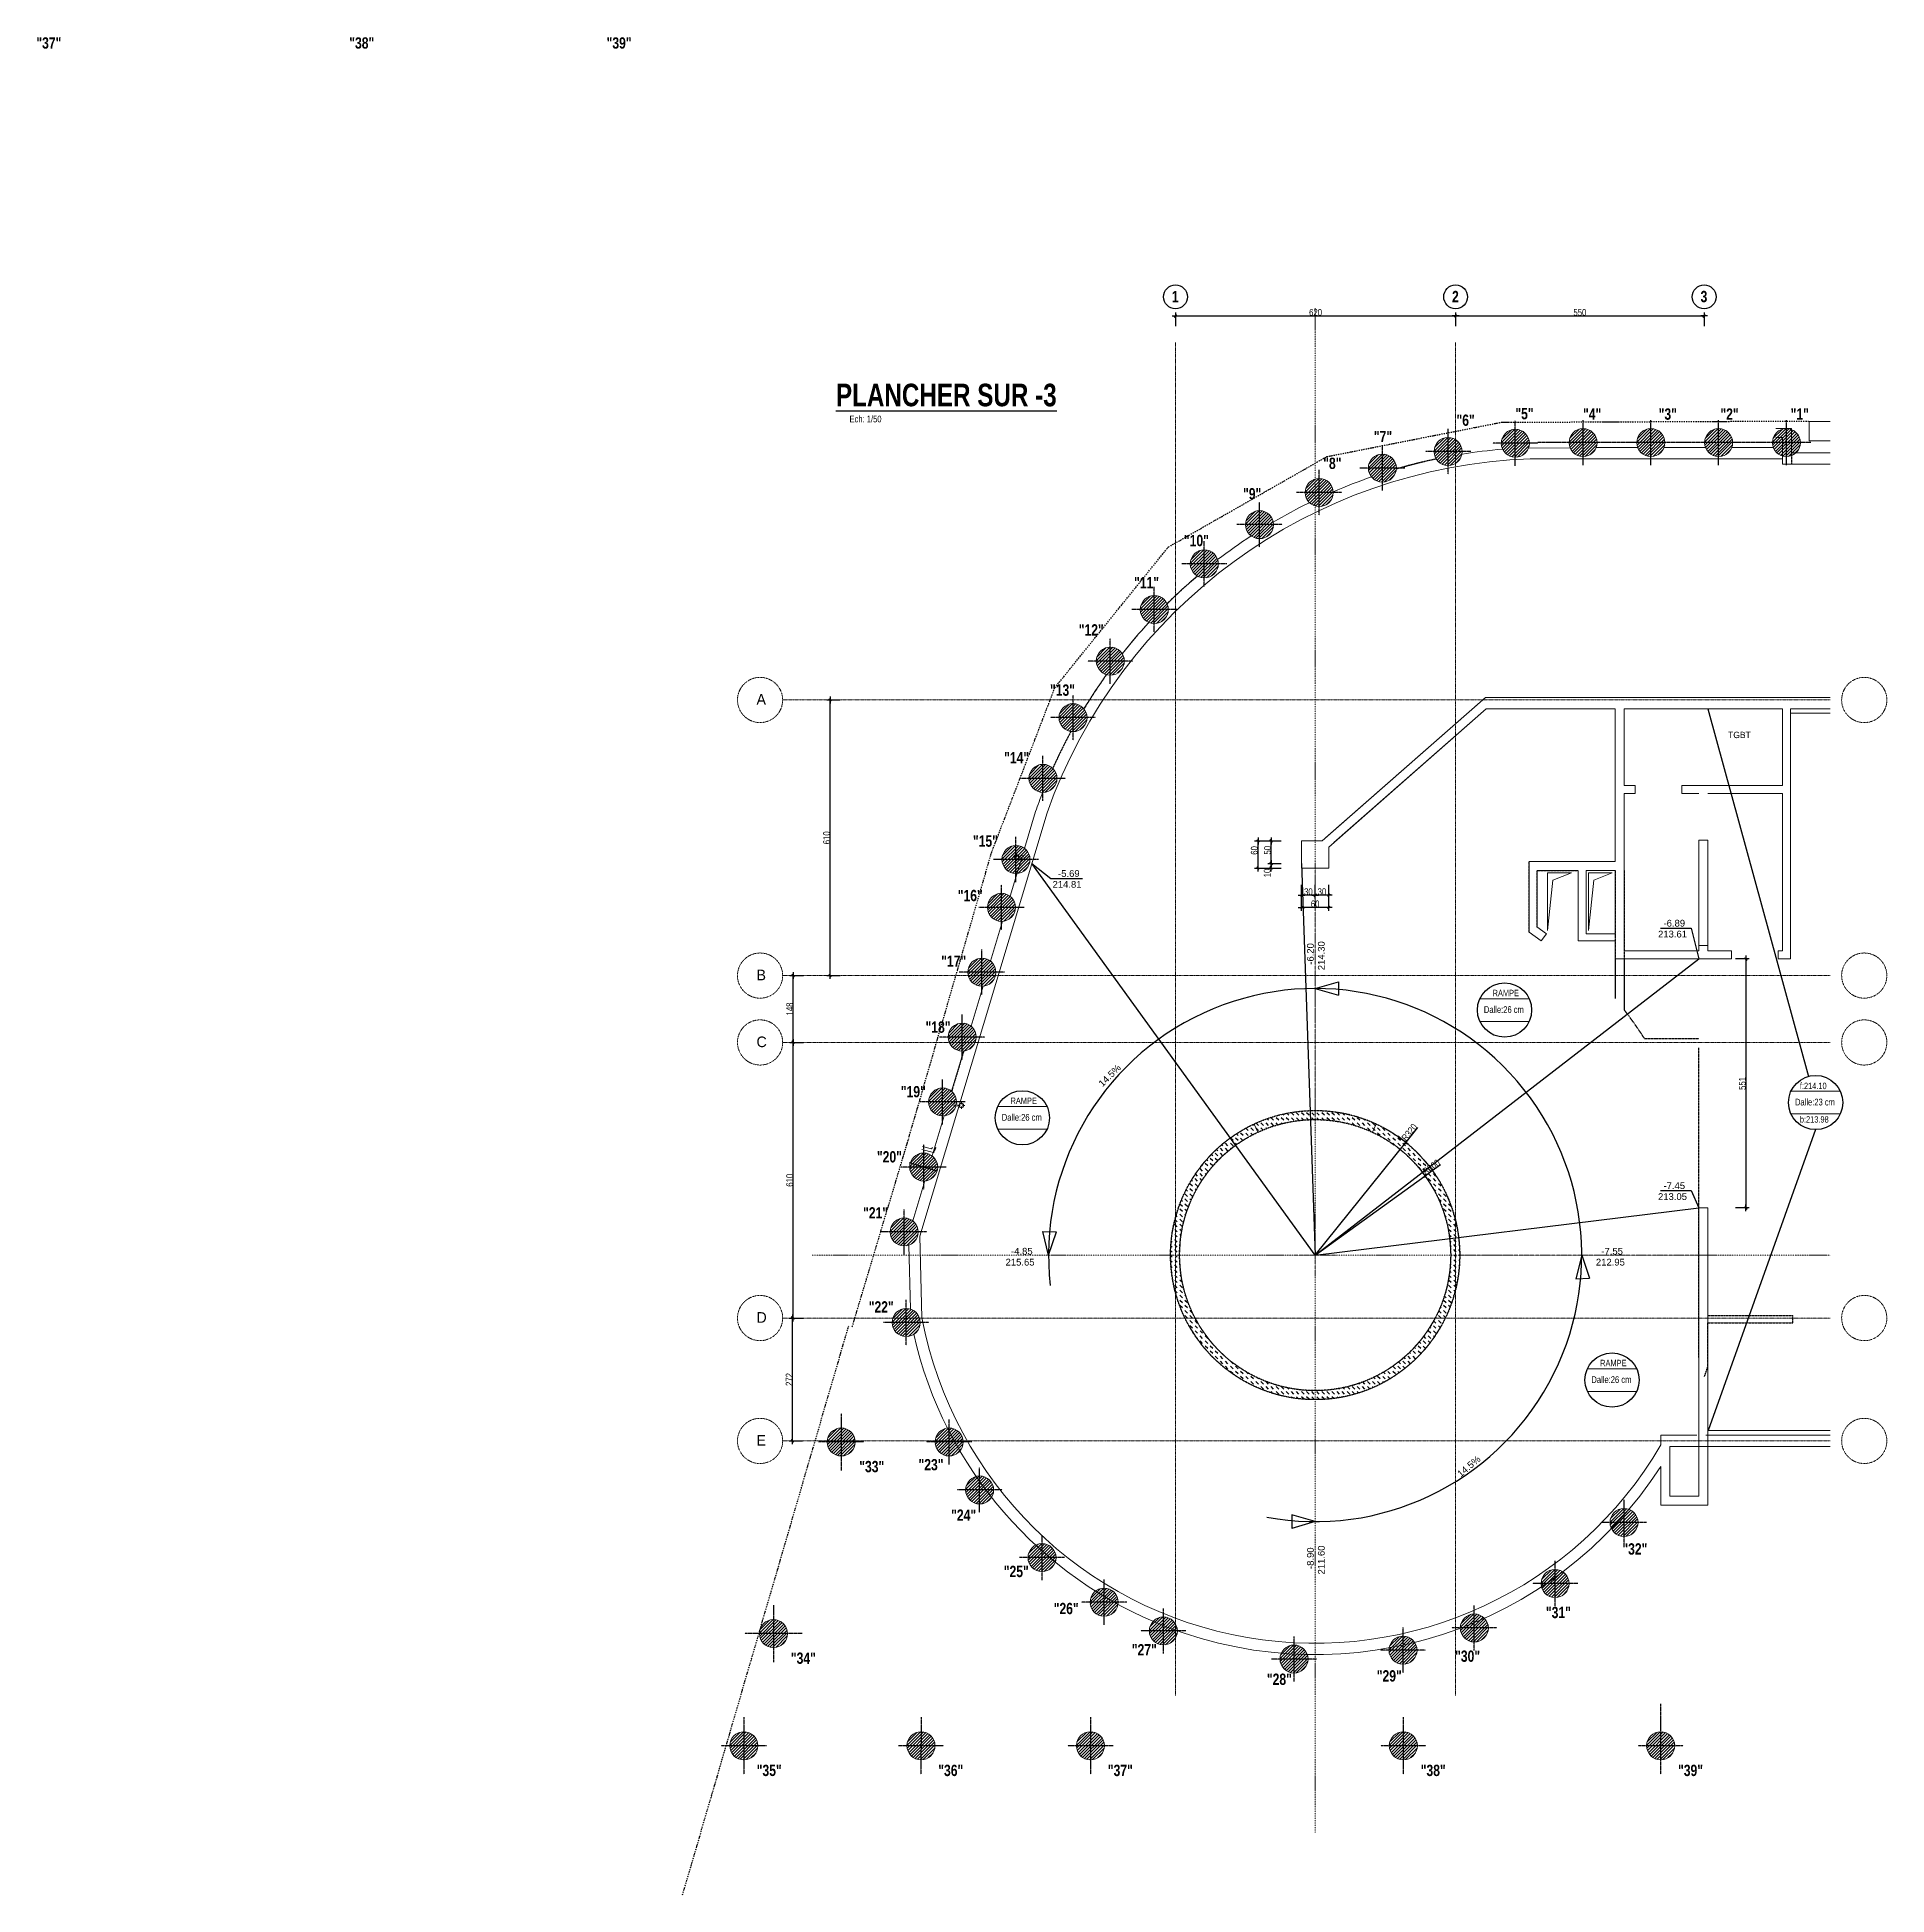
# Model space of a CAD drawing. Header units: millimetres. Extents: x -26249 to 60250, y -21218 to 23336.
# Drawn here: x -15415 to -11321, y 18868 to 22980 of the extents above; entities that cross this region are included whole.
import ezdxf
from ezdxf.enums import TextEntityAlignment as Align

# ---------------------------------------------------------------- set-up
doc = ezdxf.new("R2010")
doc.units = ezdxf.units.MM
for name, pattern in [('CACHEX2', [19.05, 12.7, -6.35]), ('Style de ligne -1', [0.41664, 0.20828, -0.20836]), ('Style de ligne -6', [1.04164, 0.625, -0.20828, 0.06943, -0.13893]), ('TIRETPTX2', [50.8, 25.4, -12.7, 0, -12.7]), ('VW-01', [0.41656, 0.20828, -0.20828]), ('VW-02', [0.69435, 0.48607, -0.20828])]:
    doc.linetypes.add(name, pattern=pattern)
for name, color, linetype in [('01_cote_gen', 4, 'Continuous'), ('01_linteaux', 2, 'Continuous'), ('01_murs_sup', 2, 'CACHEX2'), ('01_poch_murs', 253, 'Continuous'), ('01_texte', 230, 'Continuous'), ('AA_COTES', 2, 'Continuous')]:
    doc.layers.add(name, color=color, linetype=linetype)
for name, color, linetype, lineweight in [('01_murs_coup', 5, 'Continuous', 60), ('01_PIEUX', 5, 'Continuous', 60), ('B Faux plafonds', 7, 'Continuous', 5), ('B Général', 7, 'Continuous', 5), ('C ANNOTATIONS-prestations', 7, 'Continuous', 5)]:
    doc.layers.add(name, color=color, linetype=linetype, lineweight=lineweight)
doc.layers.add('C ANNOTATIONS-axes horizontaux', color=1, linetype='Style de ligne -1', lineweight=13, true_color=0xff0000)
doc.styles.add('Eurostile', font='')
doc.styles.add('impact', font='impact.ttf')
doc.styles.add('MATTE_TXT', font='arial.ttf')
doc.styles.add('STYLE2', font='ARIALN.TTF')
doc.styles.get('Eurostile').set_extended_font_data('Eurostile')
doc.dimstyles.new('JB50', dxfattribs={"dimscale": 0.1, "dimtxt": 150, "dimasz": 15, "dimexe": 0.1, "dimexo": 0.1, "dimgap": 0.09, "dimtad": 1, "dimdec": 1, "dimdsep": 46, "dimtxsty": 'STYLE2', "dimblk1": 'BOND_G', "dimblk2": 'BOND_D', "dimsah": 1, "dimcen": 1.5, "dimdle": 0.01, "dimse1": 1, "dimse2": 1, "dimclrd": 4, "dimclre": 2, "dimclrt": 6, "dimazin": 2, "dimtfac": 2.333333, "dimtdec": 1, "dimtix": 1, "dimtmove": 2, "dimatfit": 3, "dimldrblk": 'BOND_G', "dimfxl": 1, "dimtolj": 1, "dimtzin": 0, "dimarcsym": 0})

msp = doc.modelspace()

# ---------------------------------------------------------------- texts
at = {"layer": '01_murs_coup', "linetype": 'Continuous', "lineweight": 5, "insert": (-11647.6, 21442.61), "char_height": 14.118, "attachment_point": 2, "rotation": 360, "line_spacing_factor": 0.894142, "style": 'Eurostile'}
msp.add_mtext('TGBT', dxfattribs=at)
at = {"layer": '01_texte', "style": 'impact'}
for s, p in [('"37"', (-15389.173, 22947.155)), ('"38"', (-14696.651, 22947.155)), ('"39"', (-14127.129, 22947.155)), ('"6"', (-12253.636, 22112.118)), ('"5"', (-12123.309, 22126.717)), ('"4"', (-11973.549, 22125.764)), ('"3"', (-11806.163, 22125.764)), ('"2"', (-11669.508, 22125.764)), ('"1"', (-11514.071, 22125.764)), ('"7"', (-12436.463, 22076.148)), ('"8"', (-12548.559, 22016.777)), ('"9"', (-12726.008, 21949.32)), ('"10"', (-12849.39, 21845.832)), ('"11"', (-12959.74, 21752.853)), ('"12"', (-13082.185, 21648.034)), ('"13"', (-13145.799, 21514.855)), ('"14"', (-13247.312, 21365.029)), ('"15"', (-13316.33, 21180.53)), ('"16"', (-13349.99, 21060.054)), ('"17"', (-13386.578, 20914.815)), ('"18"', (-13421.195, 20768.909)), ('"19"', (-13475.965, 20625.918)), ('"20"', (-13528.805, 20481.75)), ('"21"', (-13559.542, 20357.762)), ('"22"', (-13546.998, 20149.483)), ('"33"', (-13567.93, 19796.141)), ('"23"', (-13436.817, 19800.34)), ('"24"', (-13364.598, 19688.582)), ('"32"', (-11879.007, 19613.804)), ('"25"', (-13248.105, 19563.993)), ('"26"', (-13137.599, 19481.961)), ('"31"', (-12048.271, 19473.176)), ('"27"', (-12964.739, 19390.553)), ('"30"', (-12249.204, 19376.489)), ('"34"', (-13719.299, 19371.978)), ('"28"', (-12665.747, 19325.393)), ('"29"', (-12422.569, 19332.831)), ('"35"', (-13794.907, 19123.656)), ('"36"', (-13393.089, 19123.655)), ('"37"', (-13017.842, 19123.655)), ('"38"', (-12325.319, 19123.655)), ('"39"', (-11755.797, 19123.655))]:
    msp.add_text(s, height=25, rotation=0, dxfattribs=at).set_placement(p, align=Align.BOTTOM_CENTER)
msp.add_text('%%UPLANCHER SUR -3', height=50, dxfattribs=at).set_placement((-13402.942, 22147.989), align=Align.BOTTOM_CENTER)
at = {"layer": '01_texte', "style": 'MATTE_TXT', "width": 0.8}
for s, p in [('Ech: 1/50', (-13581.71, 22122.873)), ('Dalle:26 cm', (-12168.945, 20815.638)), ('Dalle:23 cm', (-11480.445, 20610.919)), ('Dalle:26 cm', (-13235.945, 20577.138)), ('Dalle:26 cm', (-11930.945, 19996.638))]:
    msp.add_text(s, height=15, dxfattribs=at).set_placement(p, align=Align.BOTTOM_CENTER)
at = {"layer": '01_texte', "style": 'MATTE_TXT'}
for s, p in [('-5.69', (-13155.627, 21121.333)), ('214.81', (-13167.748, 21097.201)), ('-6.89', (-11815.627, 21011.333)), ('213.61', (-11827.748, 20987.201)), ('-7.45', (-11815.627, 20430.333)), ('213.05', (-11827.748, 20406.201)), ('215.65', (-13271.748, 20261.082)), ('-4.85', (-13259.627, 20285.214)), ('212.95', (-11965.248, 20261.082)), ('-7.55', (-11953.127, 20285.214))]:
    msp.add_text(s, height=15, dxfattribs=at).set_placement(p)
for s, rotation, p in [('-6.20', 90, (-12589.663, 20926.956)), ('214.30', 90, (-12565.531, 20914.835)), ('14.5%%%', 45.028689, (-13057.091, 20655.347)), ('14.5%%%', 40.565492, (-12264.274, 19791.739)), ('-8.90', 90, (-12589.663, 19589.424)), ('211.60', 90, (-12565.531, 19577.303))]:
    msp.add_text(s, height=15, rotation=rotation, dxfattribs=at).set_placement(p)
at = {"layer": '01_texte', "style": 'Eurostile', "width": 0.8}
for s, p in [('RAMPE', (-12193.831, 20857.306)), ('f:214.10', (-11513.863, 20651.639)), ('RAMPE', (-13260.831, 20618.806)), ('b:213.98', (-11513.863, 20577.569)), ('RAMPE', (-11955.831, 20038.306))]:
    msp.add_text(s, height=14.0973, rotation=0, dxfattribs=at).set_placement(p)
at = {"layer": '01_texte', "char_height": 25, "attachment_point": 1, "rotation": 0, "line_spacing_factor": 0.895453, "style": 'impact'}
for s, insert in [('1', (-12903.616, 22418.39)), ('2', (-12283.619, 22418.39)), ('3', (-11733.602, 22418.39))]:
    msp.add_mtext(s, dxfattribs=dict(at, insert=insert))
at = {"layer": 'C ANNOTATIONS-axes horizontaux', "color": 5, "true_color": 0x0000ff, "char_height": 23.496, "attachment_point": 1, "line_spacing_factor": 0.895453, "style": 'Eurostile'}
for s, insert in [('A', (-13823.006, 21525.982)), ('B', (-13823.006, 20915.982)), ('C', (-13823.006, 20767.982)), ('D', (-13823.006, 20157.982)), ('E', (-13823.006, 19885.982))]:
    msp.add_mtext(s, dxfattribs=dict(at, insert=insert))

# ---------------------------------------------------------------- blocks, each defined once
blk = doc.blocks.new('BOND_G')
at = {"layer": 'AA_COTES', "color": 0}
for p, q in [((5, 0), (-5, 0)), ((1.8, 1.8), (-1.8, -1.8)), ((0, -5), (0, 15))]:
    blk.add_line(p, q, dxfattribs=at)
blk = doc.blocks.new('BOND_D')
at = {"layer": 'AA_COTES', "color": 0}
for p, q in [((5, 0), (-5, 0)), ((-1.8, -1.8), (1.8, 1.8)), ((0, 5), (0, -15))]:
    blk.add_line(p, q, dxfattribs=at)
blk = doc.blocks.new('*D348')
at = {"layer": '01_cote_gen', "color": 4, "lineweight": -2, "ltscale": 3, "transparency": 16777216}
blk.add_line((-13743.4, 19874.4), (-13743.4, 20143.4), dxfattribs=at)
at = {"layer": 'Defpoints', "color": 0, "ltscale": 3, "transparency": 16777216}
for p in [(-13743.4, 20144.9), (-13712.7, 20144.9), (-13735.6, 19872.9)]:
    blk.add_point(p, dxfattribs=at)
at = {"layer": '01_cote_gen', "color": 4, "lineweight": -2, "ltscale": 3, "transparency": 16777216, "xscale": 1.5, "yscale": 1.5, "zscale": 1.5}
for name, p, rotation in [('BOND_D', (-13743.4, 20144.9), 90), ('BOND_G', (-13743.4, 19872.9), 270)]:
    blk.add_blockref(name, p, dxfattribs=dict(at, rotation=rotation))
at = {"layer": '01_cote_gen', "color": 6, "ltscale": 3, "transparency": 16777216, "insert": (-13750.9, 20008.9), "char_height": 15, "attachment_point": 5, "rotation": 90, "style": 'STYLE2'}
blk.add_mtext('\\A1;272', dxfattribs=at)
blk = doc.blocks.new('*D349')
at = {"layer": '01_cote_gen', "color": 4, "lineweight": -2, "ltscale": 3, "transparency": 16777216}
blk.add_line((-13741.8, 20146.4), (-13741.8, 20753.4), dxfattribs=at)
at = {"layer": 'Defpoints', "color": 0, "ltscale": 3, "transparency": 16777216}
for p in [(-13741.8, 20754.9), (-13741.8, 20754.9), (-13712.7, 20144.9)]:
    blk.add_point(p, dxfattribs=at)
at = {"layer": '01_cote_gen', "color": 4, "lineweight": -2, "ltscale": 3, "transparency": 16777216, "xscale": 1.5, "yscale": 1.5, "zscale": 1.5}
for name, p, rotation in [('BOND_D', (-13741.8, 20754.9), 90), ('BOND_G', (-13741.8, 20144.9), 270)]:
    blk.add_blockref(name, p, dxfattribs=dict(at, rotation=rotation))
at = {"layer": '01_cote_gen', "color": 6, "ltscale": 3, "transparency": 16777216, "insert": (-13749.5, 20449.9), "char_height": 15, "attachment_point": 5, "rotation": 90, "style": 'STYLE2'}
blk.add_mtext('\\A1;610', dxfattribs=at)
blk = doc.blocks.new('*D350')
at = {"layer": '01_cote_gen', "color": 4, "lineweight": -2, "ltscale": 3, "transparency": 16777216}
blk.add_line((-13741.8, 20756.4), (-13741.8, 20901.4), dxfattribs=at)
at = {"layer": 'Defpoints', "color": 0, "ltscale": 3, "transparency": 16777216}
for p in [(-13741.8, 20902.9), (-13716.8, 20902.9), (-13741.8, 20754.9)]:
    blk.add_point(p, dxfattribs=at)
at = {"layer": '01_cote_gen', "color": 4, "lineweight": -2, "ltscale": 3, "transparency": 16777216, "xscale": 1.5, "yscale": 1.5, "zscale": 1.5}
for name, p, rotation in [('BOND_D', (-13741.8, 20902.9), 90), ('BOND_G', (-13741.8, 20754.9), 270)]:
    blk.add_blockref(name, p, dxfattribs=dict(at, rotation=rotation))
at = {"layer": '01_cote_gen', "color": 6, "ltscale": 3, "transparency": 16777216, "insert": (-13749.5, 20828.9), "char_height": 15, "attachment_point": 5, "rotation": 90, "style": 'STYLE2'}
blk.add_mtext('\\A1;148', dxfattribs=at)
blk = doc.blocks.new('*D351')
at = {"layer": '01_cote_gen', "color": 4, "lineweight": -2, "ltscale": 3, "transparency": 16777216}
blk.add_line((-13660.1, 20904.4), (-13660.1, 21511.4), dxfattribs=at)
at = {"layer": 'Defpoints', "color": 0, "ltscale": 3, "transparency": 16777216}
for p in [(-13662.7, 21512.9), (-13660.1, 21512.9), (-13716.8, 20902.9)]:
    blk.add_point(p, dxfattribs=at)
at = {"layer": '01_cote_gen', "color": 4, "lineweight": -2, "ltscale": 3, "transparency": 16777216, "xscale": 1.5, "yscale": 1.5, "zscale": 1.5}
for name, p, rotation in [('BOND_D', (-13660.1, 21512.9), 90), ('BOND_G', (-13660.1, 20902.9), 270)]:
    blk.add_blockref(name, p, dxfattribs=dict(at, rotation=rotation))
at = {"layer": '01_cote_gen', "color": 6, "ltscale": 3, "transparency": 16777216, "insert": (-13667.8, 21207.9), "char_height": 15, "attachment_point": 5, "rotation": 90, "style": 'STYLE2'}
blk.add_mtext('\\A1;610', dxfattribs=at)
blk = doc.blocks.new('*D89')
at = {"layer": '01_cote_gen', "color": 4, "lineweight": -2, "ltscale": 3, "transparency": 16777216}
for p, q in [((-12309.2, 20484.1), (-12342, 20460.5)), ((-12586.6, 20284.2), (-12343.3, 20459.6))]:
    blk.add_line(p, q, dxfattribs=at)
at = {"layer": 'Defpoints', "color": 0, "ltscale": 3, "transparency": 16777216}
for p in [(-12343.3, 20459.6), (-12586.6, 20284.2)]:
    blk.add_point(p, dxfattribs=at)
at = {"layer": '01_cote_gen', "color": 4, "lineweight": -2, "ltscale": 3, "transparency": 16777216, "xscale": 1.5, "yscale": 1.5, "zscale": 1.5, "rotation": 215.7744916586665}
blk.add_blockref('BOND_D', (-12343.3, 20459.6), dxfattribs=at)
at = {"layer": '01_cote_gen', "color": 6, "ltscale": 3, "transparency": 16777216, "insert": (-12329.5, 20479), "char_height": 15, "attachment_point": 5, "rotation": 35.7745, "style": 'STYLE2'}
blk.add_mtext('\\A1;R300', dxfattribs=at)
blk = doc.blocks.new('*D90')
at = {"layer": '01_cote_gen', "color": 4, "lineweight": -2, "ltscale": 3, "transparency": 16777216}
for p, q in [((-12359.8, 20566.3), (-12385.2, 20534.8)), ((-12586.6, 20284.2), (-12386.1, 20533.6))]:
    blk.add_line(p, q, dxfattribs=at)
at = {"layer": 'Defpoints', "color": 0, "ltscale": 3, "transparency": 16777216}
for p in [(-12386.1, 20533.6), (-12586.6, 20284.2)]:
    blk.add_point(p, dxfattribs=at)
at = {"layer": '01_cote_gen', "color": 4, "lineweight": -2, "ltscale": 3, "transparency": 16777216, "xscale": 1.5, "yscale": 1.5, "zscale": 1.5, "rotation": 231.1900700336639}
blk.add_blockref('BOND_D', (-12386.1, 20533.6), dxfattribs=at)
at = {"layer": '01_cote_gen', "color": 6, "ltscale": 3, "transparency": 16777216, "insert": (-12378, 20555.9), "char_height": 15, "attachment_point": 5, "rotation": 51.1901, "style": 'STYLE2'}
blk.add_mtext('\\A1;R320', dxfattribs=at)
blk = doc.blocks.new('*D91')
at = {"layer": '01_cote_gen', "color": 4, "lineweight": -2, "transparency": 16777216}
blk.add_line((-12894.2, 22363), (-12277.2, 22363), dxfattribs=at)
at = {"layer": 'Defpoints', "color": 0, "transparency": 16777216}
for p in [(-12895.7, 22359.4), (-12275.7, 22363), (-12275.7, 22359.4)]:
    blk.add_point(p, dxfattribs=at)
at = {"layer": '01_cote_gen', "color": 4, "lineweight": -2, "transparency": 16777216, "xscale": 1.5, "yscale": 1.5, "zscale": 1.5, "rotation": 180}
blk.add_blockref('BOND_G', (-12895.7, 22363), dxfattribs=at)
at = {"layer": '01_cote_gen', "color": 4, "lineweight": -2, "transparency": 16777216, "xscale": 1.5, "yscale": 1.5, "zscale": 1.5}
blk.add_blockref('BOND_D', (-12275.7, 22363), dxfattribs=at)
at = {"layer": '01_cote_gen', "color": 6, "transparency": 16777216, "insert": (-12585.7, 22370.7), "char_height": 15, "attachment_point": 5, "style": 'STYLE2'}
blk.add_mtext('\\A1;620', dxfattribs=at)
blk = doc.blocks.new('*D92')
at = {"layer": '01_cote_gen', "color": 4, "lineweight": -2, "transparency": 16777216}
blk.add_line((-12274.2, 22363), (-11727.2, 22363), dxfattribs=at)
at = {"layer": 'Defpoints', "color": 0, "transparency": 16777216}
for p in [(-11725.7, 22401.5), (-12275.7, 22359.4), (-11725.7, 22363)]:
    blk.add_point(p, dxfattribs=at)
at = {"layer": '01_cote_gen', "color": 4, "lineweight": -2, "transparency": 16777216, "xscale": 1.5, "yscale": 1.5, "zscale": 1.5, "rotation": 180}
blk.add_blockref('BOND_G', (-12275.7, 22363), dxfattribs=at)
at = {"layer": '01_cote_gen', "color": 4, "lineweight": -2, "transparency": 16777216, "xscale": 1.5, "yscale": 1.5, "zscale": 1.5}
blk.add_blockref('BOND_D', (-11725.7, 22363), dxfattribs=at)
at = {"layer": '01_cote_gen', "color": 6, "transparency": 16777216, "insert": (-12000.7, 22370.7), "char_height": 15, "attachment_point": 5, "style": 'STYLE2'}
blk.add_mtext('\\A1;550', dxfattribs=at)
blk = doc.blocks.new('EP')
at = {"layer": 'B Général', "color": 7, "linetype": 'Continuous', "lineweight": 5}
for p, q in [((-7.5, 0), (-2.5, 0)), ((0, 7.5), (0, 2.5)), ((7.5, 0), (2.5, 0)), ((0, -7.5), (0, -2.5))]:
    blk.add_line(p, q, dxfattribs=at)
at = {"layer": 'B Général', "color": 7, "linetype": 'Continuous', "lineweight": 5, "flags": 128}
for points in [[(-5, 0, -1), (5, 0, -1)], [(-4.3, 0, -1), (4.3, 0, -1)]]:
    blk.add_lwpolyline(points, format="xyb", close=True, dxfattribs=at)
at = {"layer": 'C ANNOTATIONS-prestations', "insert": (7.5, 4), "char_height": 7.05, "attachment_point": 1, "line_spacing_factor": 0.895453, "style": 'Eurostile'}
blk.add_mtext('EP', dxfattribs=at)
blk = doc.blocks.new('*D352')
at = {"layer": '01_cote_gen', "color": 4, "lineweight": -2, "ltscale": 3, "transparency": 16777216}
blk.add_line((-11633.5, 20938.1), (-11633.5, 20390.1), dxfattribs=at)
at = {"layer": 'Defpoints', "color": 0, "ltscale": 3, "transparency": 16777216}
for p in [(-11665.4, 20939.6), (-11717.6, 20388.6), (-11633.5, 20388.6)]:
    blk.add_point(p, dxfattribs=at)
at = {"layer": '01_cote_gen', "color": 4, "lineweight": -2, "ltscale": 3, "transparency": 16777216, "xscale": 1.5, "yscale": 1.5, "zscale": 1.5}
for name, p, rotation in [('BOND_G', (-11633.5, 20939.6), 90), ('BOND_D', (-11633.5, 20388.6), 270)]:
    blk.add_blockref(name, p, dxfattribs=dict(at, rotation=rotation))
at = {"layer": '01_cote_gen', "color": 6, "ltscale": 3, "transparency": 16777216, "insert": (-11641.1, 20664.1), "char_height": 15, "attachment_point": 5, "rotation": 90, "style": 'STYLE2'}
blk.add_mtext('\\A1;551', dxfattribs=at)
blk = doc.blocks.new('*D353')
at = {"layer": '01_cote_gen', "color": 4, "lineweight": -2, "ltscale": 3, "transparency": 16777216}
blk.add_line((-12684, 21142.4), (-12684, 21149.4), dxfattribs=at)
at = {"layer": 'Defpoints', "color": 0, "ltscale": 3, "transparency": 16777216}
for p in [(-12684, 21150.9), (-12595, 21140.9), (-12594.9, 21150.9)]:
    blk.add_point(p, dxfattribs=at)
at = {"layer": '01_cote_gen', "color": 4, "lineweight": -2, "ltscale": 3, "transparency": 16777216, "xscale": 1.5, "yscale": 1.5, "zscale": 1.5}
for name, p, rotation in [('BOND_D', (-12684, 21150.9), 90), ('BOND_G', (-12684, 21140.9), 270)]:
    blk.add_blockref(name, p, dxfattribs=dict(at, rotation=rotation))
at = {"layer": '01_cote_gen', "color": 6, "ltscale": 3, "transparency": 16777216, "insert": (-12692.6, 21129.9), "char_height": 15, "attachment_point": 5, "rotation": 90, "style": 'STYLE2'}
blk.add_mtext('\\A1;10', dxfattribs=at)
blk = doc.blocks.new('*D354')
at = {"layer": '01_cote_gen', "color": 4, "lineweight": -2, "ltscale": 3, "transparency": 16777216}
blk.add_line((-12713, 21142.4), (-12713, 21199.4), dxfattribs=at)
at = {"layer": 'Defpoints', "color": 0, "ltscale": 3, "transparency": 16777216}
for p in [(-12713, 21200.9), (-12571.4, 21200.9), (-12556.6, 21140.9)]:
    blk.add_point(p, dxfattribs=at)
at = {"layer": '01_cote_gen', "color": 4, "lineweight": -2, "ltscale": 3, "transparency": 16777216, "xscale": 1.5, "yscale": 1.5, "zscale": 1.5}
for name, p, rotation in [('BOND_D', (-12713, 21200.9), 90), ('BOND_G', (-12713, 21140.9), 270)]:
    blk.add_blockref(name, p, dxfattribs=dict(at, rotation=rotation))
at = {"layer": '01_cote_gen', "color": 6, "ltscale": 3, "transparency": 16777216, "insert": (-12721.2, 21179.9), "char_height": 15, "attachment_point": 5, "rotation": 90, "style": 'STYLE2'}
blk.add_mtext('\\A1;60', dxfattribs=at)
blk = doc.blocks.new('*D93')
at = {"layer": '01_cote_gen', "color": 4, "lineweight": -2, "ltscale": 3, "transparency": 16777216}
blk.add_line((-12684, 21152.4), (-12684, 21199.4), dxfattribs=at)
at = {"layer": 'Defpoints', "color": 0, "ltscale": 3, "transparency": 16777216}
for p in [(-12684, 21200.9), (-12594.4, 21200.9), (-12594.4, 21150.9)]:
    blk.add_point(p, dxfattribs=at)
at = {"layer": '01_cote_gen', "color": 4, "lineweight": -2, "ltscale": 3, "transparency": 16777216, "xscale": 1.5, "yscale": 1.5, "zscale": 1.5}
for name, p, rotation in [('BOND_D', (-12684, 21200.9), 90), ('BOND_G', (-12684, 21150.9), 270)]:
    blk.add_blockref(name, p, dxfattribs=dict(at, rotation=rotation))
at = {"layer": '01_cote_gen', "color": 6, "ltscale": 3, "transparency": 16777216, "insert": (-12692.1, 21180.4), "char_height": 15, "attachment_point": 5, "rotation": 90, "style": 'STYLE2'}
blk.add_mtext('\\A1;50', dxfattribs=at)
blk = doc.blocks.new('*D355')
at = {"layer": '01_cote_gen', "color": 4, "lineweight": -2, "ltscale": 3, "transparency": 16777216}
blk.add_line((-12588.1, 21080.9), (-12615.1, 21080.9), dxfattribs=at)
at = {"layer": 'Defpoints', "color": 0, "ltscale": 3, "transparency": 16777216}
for p in [(-12616.6, 21200.9), (-12616.6, 21080.9), (-12586.6, 21087.4)]:
    blk.add_point(p, dxfattribs=at)
at = {"layer": '01_cote_gen', "color": 4, "lineweight": -2, "ltscale": 3, "transparency": 16777216, "xscale": 1.5, "yscale": 1.5, "zscale": 1.5, "rotation": 180}
blk.add_blockref('BOND_D', (-12616.6, 21080.9), dxfattribs=at)
at = {"layer": '01_cote_gen', "color": 4, "lineweight": -2, "ltscale": 3, "transparency": 16777216, "xscale": 1.5, "yscale": 1.5, "zscale": 1.5}
blk.add_blockref('BOND_G', (-12586.6, 21080.9), dxfattribs=at)
at = {"layer": '01_cote_gen', "color": 6, "ltscale": 3, "transparency": 16777216, "insert": (-12601.6, 21088.5), "char_height": 15, "attachment_point": 5, "style": 'STYLE2'}
blk.add_mtext('\\A1;30', dxfattribs=at)
blk = doc.blocks.new('*D356')
at = {"layer": '01_cote_gen', "color": 4, "lineweight": -2, "ltscale": 3, "transparency": 16777216}
blk.add_line((-12558.1, 21080.9), (-12585.1, 21080.9), dxfattribs=at)
at = {"layer": 'Defpoints', "color": 0, "ltscale": 3, "transparency": 16777216}
for p in [(-12556.6, 21140.9), (-12586.6, 21080.9), (-12586.6, 21073.4)]:
    blk.add_point(p, dxfattribs=at)
at = {"layer": '01_cote_gen', "color": 4, "lineweight": -2, "ltscale": 3, "transparency": 16777216, "xscale": 1.5, "yscale": 1.5, "zscale": 1.5, "rotation": 180}
blk.add_blockref('BOND_D', (-12586.6, 21080.9), dxfattribs=at)
at = {"layer": '01_cote_gen', "color": 4, "lineweight": -2, "ltscale": 3, "transparency": 16777216, "xscale": 1.5, "yscale": 1.5, "zscale": 1.5}
blk.add_blockref('BOND_G', (-12556.6, 21080.9), dxfattribs=at)
at = {"layer": '01_cote_gen', "color": 6, "ltscale": 3, "transparency": 16777216, "insert": (-12571.6, 21088.5), "char_height": 15, "attachment_point": 5, "style": 'STYLE2'}
blk.add_mtext('\\A1;30', dxfattribs=at)
blk = doc.blocks.new('*D94')
at = {"layer": '01_cote_gen', "color": 4, "lineweight": -2, "ltscale": 3, "transparency": 16777216}
blk.add_line((-12558.1, 21053.9), (-12615.1, 21053.9), dxfattribs=at)
at = {"layer": 'Defpoints', "color": 0, "ltscale": 3, "transparency": 16777216}
for p in [(-12616.6, 21103.4), (-12616.6, 21053.9), (-12556.6, 21071.4)]:
    blk.add_point(p, dxfattribs=at)
at = {"layer": '01_cote_gen', "color": 4, "lineweight": -2, "ltscale": 3, "transparency": 16777216, "xscale": 1.5, "yscale": 1.5, "zscale": 1.5, "rotation": 180}
blk.add_blockref('BOND_D', (-12616.6, 21053.9), dxfattribs=at)
at = {"layer": '01_cote_gen', "color": 4, "lineweight": -2, "ltscale": 3, "transparency": 16777216, "xscale": 1.5, "yscale": 1.5, "zscale": 1.5}
blk.add_blockref('BOND_G', (-12556.6, 21053.9), dxfattribs=at)
at = {"layer": '01_cote_gen', "color": 6, "ltscale": 3, "transparency": 16777216, "insert": (-12586.6, 21061.5), "char_height": 15, "attachment_point": 5, "style": 'STYLE2'}
blk.add_mtext('\\A1;60', dxfattribs=at)

# ---------------------------------------------------------------- dimensions: what is measured, and where the dimension line sits
at = {"layer": '01_cote_gen'}
for base, p1, p2, picture, middle in [((-12275.7, 22363.048), (-12895.698, 22359.384), (-12275.7, 22359.384), '*D91', (-12585.699, 22370.716)), ((-11725.684, 22363.048), (-12275.7, 22359.384), (-11725.684, 22401.52), '*D92', (-12000.692, 22370.716))]:
    dim = msp.add_linear_dim(base=base, p1=p1, p2=p2, dimstyle='JB50', dxfattribs=at)
    dim.commit()
    dim.dimension.update_dxf_attribs({"geometry": picture, "text_midpoint": middle})
at = {"layer": '01_cote_gen', "ltscale": 3}
for base, p1, p2, picture, middle in [((-13660.086, 21512.894), (-13716.827, 20902.894), (-13662.662, 21512.894), '*D351', (-13667.754, 21207.894)), ((-13741.826, 20902.894), (-13741.826, 20754.894), (-13716.827, 20902.894), '*D350', (-13749.494, 20828.894)), ((-13741.826, 20754.894), (-13712.66, 20144.894), (-13741.826, 20754.894), '*D349', (-13749.494, 20449.894)), ((-13743.365, 20144.894), (-13735.576, 19872.894), (-13712.66, 20144.894), '*D348', (-13750.905, 20008.894))]:
    dim = msp.add_linear_dim(base=base, p1=p1, p2=p2, angle=90, dimstyle='JB50', dxfattribs=at)
    dim.commit()
    dim.dimension.update_dxf_attribs({"geometry": picture, "text_midpoint": middle})
for base, p1, p2, picture, middle in [((-12713.024, 21200.851), (-12556.65, 21140.851), (-12571.411, 21200.851), '*D354', (-12721.192, 21179.851)), ((-12683.955, 21200.851), (-12594.43, 21150.885), (-12594.43, 21200.851), '*D93', (-12692.123, 21180.368)), ((-12683.955, 21150.889), (-12594.955, 21140.851), (-12594.859, 21150.889), '*D353', (-12692.623, 21129.87))]:
    dim = msp.add_linear_dim(base=base, p1=p1, p2=p2, angle=90, dimstyle='JB50', dxfattribs=at)
    dim.commit()
    dim.dimension.update_dxf_attribs({"geometry": picture, "text_midpoint": middle, "dimtype": 160})
for base, p1, p2, picture, middle in [((-12616.65, 21080.861), (-12586.65, 21087.361), (-12616.65, 21200.851), '*D355', (-12601.65, 21088.528)), ((-12586.65, 21080.861), (-12556.65, 21140.851), (-12586.65, 21073.361), '*D356', (-12571.65, 21088.528)), ((-12616.65, 21053.861), (-12556.65, 21071.379), (-12616.65, 21103.361), '*D94', (-12586.65, 21061.528))]:
    dim = msp.add_linear_dim(base=base, p1=p1, p2=p2, dimstyle='JB50', dxfattribs=at)
    dim.commit()
    dim.dimension.update_dxf_attribs({"geometry": picture, "text_midpoint": middle})
dim = msp.add_linear_dim(base=(-11633.455, 20388.584), p1=(-11665.402, 20939.64), p2=(-11717.634, 20388.584), angle=90, text='551', dimstyle='JB50', dxfattribs=at)
dim.commit()
dim.dimension.update_dxf_attribs({"geometry": '*D352', "text_midpoint": (-11641.123, 20664.112)})
for mpoint, picture, middle in [((-12386.093, 20533.595), '*D90', (-12377.992, 20555.902)), ((-12343.252, 20459.621), '*D89', (-12329.513, 20478.971))]:
    dim = msp.add_radius_dim(center=(-12586.65, 20284.242), mpoint=mpoint, dimstyle='JB50', dxfattribs=at)
    dim.commit()
    dim.dimension.update_dxf_attribs({"geometry": picture, "text_midpoint": middle})

# ---------------------------------------------------------------- hatches: boundary and pattern name
at = {"layer": '01_murs_sup', "ltscale": 3}
h = msp.add_hatch(dxfattribs=at)
h.set_pattern_fill('DASH', color=256, scale=2.5, angle=135)
h.set_pattern_definition([(135, (-48913.834, 30763.861), (-11.2253202, 9e-16), [7.9375, -7.9375])])
h.paths.add_polyline_path([(-12586.65, 20604.242), (-12586.65, 20584.242, -0.41421356), (-12286.65, 20284.242), (-12266.65, 20284.242, 0.41421356)])
h.paths.add_polyline_path([(-12266.65, 20284.242), (-12286.65, 20284.242, -0.41421356), (-12586.65, 19984.242), (-12586.65, 19964.242, 0.41421356)])
h.paths.add_polyline_path([(-12886.65, 20284.242), (-12906.65, 20284.242, 0.41421356), (-12586.65, 19964.242), (-12586.65, 19984.242, -0.41421356)])
h.paths.add_polyline_path([(-12586.65, 20584.242), (-12586.65, 20604.242, 0.41421356), (-12906.65, 20284.242), (-12886.65, 20284.242, -0.41421356)])
at = {"layer": '01_poch_murs'}
h = msp.add_hatch(dxfattribs=at)
h.set_pattern_fill('ANSI31', color=256, scale=1.5)
h.set_pattern_definition([(45, (-30501.085, 30766.0353), (-3.367596, 3.367596), [])])
h.paths.add_polyline_path([(-12292.392, 22093.768, 0.41421356), (-12323.392, 22062.768), (-12292.392, 22062.768)])
h.paths.add_polyline_path([(-12292.392, 22062.768), (-12323.392, 22062.768, 0.41421356), (-12292.392, 22031.768)])
h.paths.add_polyline_path([(-12292.392, 22093.768), (-12292.392, 22062.768), (-12261.392, 22062.768, 0.41421356)])
h.paths.add_polyline_path([(-12261.392, 22062.768), (-12292.392, 22062.768), (-12292.392, 22031.768, 0.41421356)])
h = msp.add_hatch(dxfattribs=at)
h.set_pattern_fill('ANSI31', color=256, scale=1.5)
h.set_pattern_definition([(45, (-30352.2663, 30784.428), (-3.367596, 3.367596), [])])
h.paths.add_polyline_path([(-12143.574, 22112.16, 0.41421356), (-12174.574, 22081.16), (-12143.574, 22081.16)])
h.paths.add_polyline_path([(-12143.574, 22081.16), (-12174.574, 22081.16, 0.41421356), (-12143.574, 22050.16)])
h.paths.add_polyline_path([(-12143.574, 22112.16), (-12143.574, 22081.16), (-12112.574, 22081.16, 0.41421356)])
h.paths.add_polyline_path([(-12112.574, 22081.16), (-12143.574, 22081.16), (-12143.574, 22050.16, 0.41421356)])
h = msp.add_hatch(dxfattribs=at)
h.set_pattern_fill('ANSI31', color=256, scale=1.5)
h.set_pattern_definition([(45, (-30202.351, 30785.857), (-3.367596, 3.367596), [])])
h.paths.add_polyline_path([(-11993.659, 22113.589, 0.41421356), (-12024.659, 22082.589), (-11993.659, 22082.589)])
h.paths.add_polyline_path([(-11993.659, 22082.589), (-12024.659, 22082.589, 0.41421356), (-11993.659, 22051.589)])
h.paths.add_polyline_path([(-11993.659, 22113.589), (-11993.659, 22082.589), (-11962.659, 22082.589, 0.41421356)])
h.paths.add_polyline_path([(-11962.659, 22082.589), (-11993.659, 22082.589), (-11993.659, 22051.589, 0.41421356)])
h = msp.add_hatch(dxfattribs=at)
h.set_pattern_fill('ANSI31', color=256, scale=1.5)
h.set_pattern_definition([(45, (-30052.351, 30785.857), (-3.367596, 3.367596), [])])
h.paths.add_polyline_path([(-11843.659, 22113.589, 0.41421356), (-11874.659, 22082.589), (-11843.659, 22082.589)])
h.paths.add_polyline_path([(-11843.659, 22082.589), (-11874.659, 22082.589, 0.41421356), (-11843.659, 22051.589)])
h.paths.add_polyline_path([(-11843.659, 22113.589), (-11843.659, 22082.589), (-11812.659, 22082.589, 0.41421356)])
h.paths.add_polyline_path([(-11812.659, 22082.589), (-11843.659, 22082.589), (-11843.659, 22051.589, 0.41421356)])
h = msp.add_hatch(dxfattribs=at)
h.set_pattern_fill('ANSI31', color=256, scale=1.5)
h.set_pattern_definition([(45, (-29902.351, 30785.857), (-3.367596, 3.367596), [])])
h.paths.add_polyline_path([(-11693.659, 22113.589, 0.41421356), (-11724.659, 22082.589), (-11693.659, 22082.589)])
h.paths.add_polyline_path([(-11693.659, 22082.589), (-11724.659, 22082.589, 0.41421356), (-11693.659, 22051.589)])
h.paths.add_polyline_path([(-11693.659, 22113.589), (-11693.659, 22082.589), (-11662.659, 22082.589, 0.41421356)])
h.paths.add_polyline_path([(-11662.659, 22082.589), (-11693.659, 22082.589), (-11693.659, 22051.589, 0.41421356)])
h = msp.add_hatch(dxfattribs=at)
h.set_pattern_fill('ANSI31', color=256, scale=1.5)
h.set_pattern_definition([(45, (-29752.351, 30785.857), (-3.367596, 3.367596), [])])
h.paths.add_polyline_path([(-11543.659, 22113.589, 0.41421356), (-11574.659, 22082.589), (-11543.659, 22082.589)])
h.paths.add_polyline_path([(-11543.659, 22082.589), (-11574.659, 22082.589, 0.41421356), (-11543.659, 22051.589)])
h.paths.add_polyline_path([(-11543.659, 22113.589), (-11543.659, 22082.589), (-11512.659, 22082.589, 0.41421356)])
h.paths.add_polyline_path([(-11512.659, 22082.589), (-11543.659, 22082.589), (-11543.659, 22051.589, 0.41421356)])
h = msp.add_hatch(dxfattribs=at)
h.set_pattern_fill('ANSI31', color=256, scale=1.5)
h.set_pattern_definition([(45, (-30646.51, 30729.4877), (-3.367596, 3.367596), [])])
h.paths.add_polyline_path([(-12437.818, 22057.22, 0.41421356), (-12468.818, 22026.22), (-12437.818, 22026.22)])
h.paths.add_polyline_path([(-12437.818, 22026.22), (-12468.818, 22026.22, 0.41421356), (-12437.818, 21995.22)])
h.paths.add_polyline_path([(-12437.818, 22057.22), (-12437.818, 22026.22), (-12406.818, 22026.22, 0.41421356)])
h.paths.add_polyline_path([(-12406.818, 22026.22), (-12437.818, 22026.22), (-12437.818, 21995.22, 0.41421356)])
h = msp.add_hatch(dxfattribs=at)
h.set_pattern_fill('ANSI31', color=256, scale=1.5)
h.set_pattern_definition([(45, (-30786.3187, 30675.287), (-3.367596, 3.367596), [])])
h.paths.add_polyline_path([(-12577.626, 22003.019, 0.41421356), (-12608.626, 21972.019), (-12577.626, 21972.019)])
h.paths.add_polyline_path([(-12577.626, 21972.019), (-12608.626, 21972.019, 0.41421356), (-12577.626, 21941.019)])
h.paths.add_polyline_path([(-12577.626, 22003.019), (-12577.626, 21972.019), (-12546.626, 21972.019, 0.41421356)])
h.paths.add_polyline_path([(-12546.626, 21972.019), (-12577.626, 21972.019), (-12577.626, 21941.019, 0.41421356)])
h = msp.add_hatch(dxfattribs=at)
h.set_pattern_fill('ANSI31', color=256, scale=1.5)
h.set_pattern_definition([(45, (-30918.377, 30604.2607), (-3.367596, 3.367596), [])])
h.paths.add_polyline_path([(-12709.685, 21931.993, 0.41421356), (-12740.685, 21900.993), (-12709.685, 21900.993)])
h.paths.add_polyline_path([(-12709.685, 21900.993), (-12740.685, 21900.993, 0.41421356), (-12709.685, 21869.993)])
h.paths.add_polyline_path([(-12709.685, 21931.993), (-12709.685, 21900.993), (-12678.685, 21900.993, 0.41421356)])
h.paths.add_polyline_path([(-12678.685, 21900.993), (-12709.685, 21900.993), (-12709.685, 21869.993, 0.41421356)])
h = msp.add_hatch(dxfattribs=at)
h.set_pattern_fill('ANSI31', color=256, scale=1.5)
h.set_pattern_definition([(45, (-31040.67, 30517.4926), (-3.367596, 3.367596), [])])
h.paths.add_polyline_path([(-12831.978, 21845.225, 0.41421356), (-12862.978, 21814.225), (-12831.978, 21814.225)])
h.paths.add_polyline_path([(-12831.978, 21814.225), (-12862.978, 21814.225, 0.41421356), (-12831.978, 21783.225)])
h.paths.add_polyline_path([(-12831.978, 21845.225), (-12831.978, 21814.225), (-12800.978, 21814.225, 0.41421356)])
h.paths.add_polyline_path([(-12800.978, 21814.225), (-12831.978, 21814.225), (-12831.978, 21783.225, 0.41421356)])
h = msp.add_hatch(dxfattribs=at)
h.set_pattern_fill('ANSI31', color=256, scale=1.5)
h.set_pattern_definition([(45, (-31151.33, 30416.307), (-3.367596, 3.367596), [])])
h.paths.add_polyline_path([(-12942.638, 21744.039, 0.41421356), (-12973.638, 21713.039), (-12942.638, 21713.039)])
h.paths.add_polyline_path([(-12942.638, 21713.039), (-12973.638, 21713.039, 0.41421356), (-12942.638, 21682.039)])
h.paths.add_polyline_path([(-12942.638, 21744.039), (-12942.638, 21713.039), (-12911.638, 21713.039, 0.41421356)])
h.paths.add_polyline_path([(-12911.638, 21713.039), (-12942.638, 21713.039), (-12942.638, 21682.039, 0.41421356)])
h = msp.add_hatch(dxfattribs=at)
h.set_pattern_fill('ANSI31', color=256, scale=1.5)
h.set_pattern_definition([(45, (-31248.669, 30302.2486), (-3.367596, 3.367596), [])])
h.paths.add_polyline_path([(-13039.977, 21629.981, 0.41421356), (-13070.977, 21598.981), (-13039.977, 21598.981)])
h.paths.add_polyline_path([(-13039.977, 21598.981), (-13070.977, 21598.981, 0.41421356), (-13039.977, 21567.981)])
h.paths.add_polyline_path([(-13039.977, 21629.981), (-13039.977, 21598.981), (-13008.977, 21598.981, 0.41421356)])
h.paths.add_polyline_path([(-13008.977, 21598.981), (-13039.977, 21598.981), (-13039.977, 21567.981, 0.41421356)])
h = msp.add_hatch(dxfattribs=at)
h.set_pattern_fill('ANSI31', color=256, scale=1.5)
h.set_pattern_definition([(45, (-31331.201, 30177.058), (-3.367596, 3.367596), [])])
h.paths.add_polyline_path([(-13122.508, 21504.79, 0.41421356), (-13153.508, 21473.79), (-13122.508, 21473.79)])
h.paths.add_polyline_path([(-13122.508, 21473.79), (-13153.508, 21473.79, 0.41421356), (-13122.508, 21442.79)])
h.paths.add_polyline_path([(-13122.508, 21504.79), (-13122.508, 21473.79), (-13091.508, 21473.79, 0.41421356)])
h.paths.add_polyline_path([(-13091.508, 21473.79), (-13122.508, 21473.79), (-13122.508, 21442.79, 0.41421356)])
h = msp.add_hatch(dxfattribs=at)
h.set_pattern_fill('ANSI31', color=256, scale=1.5)
h.set_pattern_definition([(45, (-31397.666, 30042.646), (-3.367596, 3.367596), [])])
h.paths.add_polyline_path([(-13188.974, 21370.378, 0.41421356), (-13219.974, 21339.378), (-13188.974, 21339.378)])
h.paths.add_polyline_path([(-13188.974, 21339.378), (-13219.974, 21339.378, 0.41421356), (-13188.974, 21308.378)])
h.paths.add_polyline_path([(-13188.974, 21370.378), (-13188.974, 21339.378), (-13157.974, 21339.378, 0.41421356)])
h.paths.add_polyline_path([(-13157.974, 21339.378), (-13188.974, 21339.378), (-13188.974, 21308.378, 0.41421356)])
h = msp.add_hatch(dxfattribs=at)
h.set_pattern_fill('ANSI31', color=256, scale=1.5)
h.set_pattern_definition([(45, (-31457.4905, 29863.1235), (-3.367596, 3.367596), [])])
h.paths.add_polyline_path([(-13248.798, 21190.856, 0.41421356), (-13279.798, 21159.856), (-13248.798, 21159.856)])
h.paths.add_polyline_path([(-13248.798, 21159.856), (-13279.798, 21159.856, 0.41421356), (-13248.798, 21128.856)])
h.paths.add_polyline_path([(-13248.798, 21190.856), (-13248.798, 21159.856), (-13217.798, 21159.856, 0.41421356)])
h.paths.add_polyline_path([(-13217.798, 21159.856), (-13248.798, 21159.856), (-13248.798, 21128.856, 0.41421356)])
h = msp.add_hatch(dxfattribs=at)
h.set_pattern_fill('ANSI31', color=256, scale=1.5)
h.set_pattern_definition([(45, (-31489.5326, 29757.223), (-3.367596, 3.367596), [])])
h.paths.add_polyline_path([(-13280.84, 21084.955, 0.41421356), (-13311.84, 21053.955), (-13280.84, 21053.955)])
h.paths.add_polyline_path([(-13280.84, 21053.955), (-13311.84, 21053.955, 0.41421356), (-13280.84, 21022.955)])
h.paths.add_polyline_path([(-13280.84, 21084.955), (-13280.84, 21053.955), (-13249.84, 21053.955, 0.41421356)])
h.paths.add_polyline_path([(-13249.84, 21053.955), (-13280.84, 21053.955), (-13280.84, 21022.955, 0.41421356)])
h = msp.add_hatch(dxfattribs=at)
h.set_pattern_fill('ANSI31', color=256, scale=1.5)
h.set_pattern_definition([(45, (-31532.973, 29613.651), (-3.367596, 3.367596), [])])
h.paths.add_polyline_path([(-13324.281, 20941.383, 0.41421356), (-13355.281, 20910.383), (-13324.281, 20910.383)])
h.paths.add_polyline_path([(-13324.281, 20910.383), (-13355.281, 20910.383, 0.41421356), (-13324.281, 20879.383)])
h.paths.add_polyline_path([(-13324.281, 20941.383), (-13324.281, 20910.383), (-13293.281, 20910.383, 0.41421356)])
h.paths.add_polyline_path([(-13293.281, 20910.383), (-13324.281, 20910.383), (-13324.281, 20879.383, 0.41421356)])
h = msp.add_hatch(dxfattribs=at)
h.set_pattern_fill('ANSI31', color=256, scale=1.5)
h.set_pattern_definition([(45, (-31576.4135, 29470.079), (-3.367596, 3.367596), [])])
h.paths.add_polyline_path([(-13367.721, 20797.811, 0.41421356), (-13398.721, 20766.811), (-13367.721, 20766.811)])
h.paths.add_polyline_path([(-13367.721, 20766.811), (-13398.721, 20766.811, 0.41421356), (-13367.721, 20735.811)])
h.paths.add_polyline_path([(-13367.721, 20797.811), (-13367.721, 20766.811), (-13336.721, 20766.811, 0.41421356)])
h.paths.add_polyline_path([(-13336.721, 20766.811), (-13367.721, 20766.811), (-13367.721, 20735.811, 0.41421356)])
h = msp.add_hatch(dxfattribs=at)
h.set_pattern_fill('ANSI31', color=256, scale=1.5)
h.set_pattern_definition([(45, (-31619.854, 29326.507), (-3.367596, 3.367596), [])])
h.paths.add_polyline_path([(-13411.162, 20654.239, 0.41421356), (-13442.162, 20623.239), (-13411.162, 20623.239)])
h.paths.add_polyline_path([(-13411.162, 20623.239), (-13442.162, 20623.239, 0.41421356), (-13411.162, 20592.239)])
h.paths.add_polyline_path([(-13411.162, 20654.239), (-13411.162, 20623.239), (-13380.162, 20623.239, 0.41421356)])
h.paths.add_polyline_path([(-13380.162, 20623.239), (-13411.162, 20623.239), (-13411.162, 20592.239, 0.41421356)])
h = msp.add_hatch(dxfattribs=at)
h.set_pattern_fill('ANSI31', color=256, scale=1.5)
h.set_pattern_definition([(45, (-31661.6416, 29182.444), (-3.367596, 3.367596), [])])
h.paths.add_polyline_path([(-13452.949, 20510.176, 0.41421356), (-13483.949, 20479.176), (-13452.949, 20479.176)])
h.paths.add_polyline_path([(-13452.949, 20479.176), (-13483.949, 20479.176, 0.41421356), (-13452.949, 20448.176)])
h.paths.add_polyline_path([(-13452.949, 20510.176), (-13452.949, 20479.176), (-13421.949, 20479.176, 0.41421356)])
h.paths.add_polyline_path([(-13421.949, 20479.176), (-13452.949, 20479.176), (-13452.949, 20448.176, 0.41421356)])
h = msp.add_hatch(dxfattribs=at)
h.set_pattern_fill('ANSI31', color=256, scale=1.5)
h.set_pattern_definition([(45, (-31704.7977, 29038.777), (-3.367596, 3.367596), [])])
h.paths.add_polyline_path([(-13496.105, 20366.509, 0.41421356), (-13527.105, 20335.509), (-13496.105, 20335.509)])
h.paths.add_polyline_path([(-13496.105, 20335.509), (-13527.105, 20335.509, 0.41421356), (-13496.105, 20304.509)])
h.paths.add_polyline_path([(-13496.105, 20366.509), (-13496.105, 20335.509), (-13465.105, 20335.509, 0.41421356)])
h.paths.add_polyline_path([(-13465.105, 20335.509), (-13496.105, 20335.509), (-13496.105, 20304.509, 0.41421356)])
h = msp.add_hatch(dxfattribs=at)
h.set_pattern_fill('ANSI31', color=256, scale=1.5)
h.set_pattern_definition([(45, (-31700.384, 28838.1866), (-3.367596, 3.367596), [])])
h.paths.add_polyline_path([(-13491.692, 20165.919, 0.41421356), (-13522.692, 20134.919), (-13491.692, 20134.919)])
h.paths.add_polyline_path([(-13491.692, 20134.919), (-13522.692, 20134.919, 0.41421356), (-13491.692, 20103.919)])
h.paths.add_polyline_path([(-13491.692, 20165.919), (-13491.692, 20134.919), (-13460.692, 20134.919, 0.41421356)])
h.paths.add_polyline_path([(-13460.692, 20134.919), (-13491.692, 20134.919), (-13491.692, 20103.919, 0.41421356)])
h = msp.add_hatch(dxfattribs=at)
h.set_pattern_fill('ANSI31', color=256, scale=1.5)
h.set_pattern_definition([(45, (-31844.215, 28573.87), (-3.367596, 3.367596), [])])
h.paths.add_polyline_path([(-13635.523, 19901.602, 0.41421356), (-13666.523, 19870.602), (-13635.523, 19870.602)])
h.paths.add_polyline_path([(-13635.523, 19870.602), (-13666.523, 19870.602, 0.41421356), (-13635.523, 19839.602)])
h.paths.add_polyline_path([(-13635.523, 19901.602), (-13635.523, 19870.602), (-13604.523, 19870.602, 0.41421356)])
h.paths.add_polyline_path([(-13604.523, 19870.602), (-13635.523, 19870.602), (-13635.523, 19839.602, 0.41421356)])
h = msp.add_hatch(dxfattribs=at)
h.set_pattern_fill('ANSI31', color=256, scale=1.5)
h.set_pattern_definition([(45, (-31605.3967, 28573.87), (-3.367596, 3.367596), [])])
h.paths.add_polyline_path([(-13396.704, 19901.602, 0.41421356), (-13427.704, 19870.602), (-13396.704, 19870.602)])
h.paths.add_polyline_path([(-13396.704, 19870.602), (-13427.704, 19870.602, 0.41421356), (-13396.704, 19839.602)])
h.paths.add_polyline_path([(-13396.704, 19901.602), (-13396.704, 19870.602), (-13365.704, 19870.602, 0.41421356)])
h.paths.add_polyline_path([(-13365.704, 19870.602), (-13396.704, 19870.602), (-13396.704, 19839.602, 0.41421356)])
h = msp.add_hatch(dxfattribs=at)
h.set_pattern_fill('ANSI31', color=256, scale=1.5)
h.set_pattern_definition([(45, (-31537.8244, 28467.576), (-3.367596, 3.367596), [])])
h.paths.add_polyline_path([(-13329.132, 19795.308, 0.41421356), (-13360.132, 19764.308), (-13329.132, 19764.308)])
h.paths.add_polyline_path([(-13329.132, 19764.308), (-13360.132, 19764.308, 0.41421356), (-13329.132, 19733.308)])
h.paths.add_polyline_path([(-13329.132, 19795.308), (-13329.132, 19764.308), (-13298.132, 19764.308, 0.41421356)])
h.paths.add_polyline_path([(-13298.132, 19764.308), (-13329.132, 19764.308), (-13329.132, 19733.308, 0.41421356)])
h = msp.add_hatch(dxfattribs=at)
h.set_pattern_fill('ANSI31', color=256, scale=1.5)
h.set_pattern_definition([(45, (-30111.658, 28395.61), (-3.367596, 3.367596), [])])
h.paths.add_polyline_path([(-11902.966, 19723.343, 0.41421356), (-11933.966, 19692.343), (-11902.966, 19692.343)])
h.paths.add_polyline_path([(-11902.966, 19692.343), (-11933.966, 19692.343, 0.41421356), (-11902.966, 19661.343)])
h.paths.add_polyline_path([(-11902.966, 19723.343), (-11902.966, 19692.343), (-11871.966, 19692.343, 0.41421356)])
h.paths.add_polyline_path([(-11871.966, 19692.343), (-11902.966, 19692.343), (-11902.966, 19661.343, 0.41421356)])
h = msp.add_hatch(dxfattribs=at)
h.set_pattern_fill('ANSI31', color=256, scale=1.5)
h.set_pattern_definition([(45, (-31399.721, 28317.9227), (-3.367596, 3.367596), [])])
h.paths.add_polyline_path([(-13191.029, 19645.655, 0.41421356), (-13222.029, 19614.655), (-13191.029, 19614.655)])
h.paths.add_polyline_path([(-13191.029, 19614.655), (-13222.029, 19614.655, 0.41421356), (-13191.029, 19583.655)])
h.paths.add_polyline_path([(-13191.029, 19645.655), (-13191.029, 19614.655), (-13160.029, 19614.655, 0.41421356)])
h.paths.add_polyline_path([(-13160.029, 19614.655), (-13191.029, 19614.655), (-13191.029, 19583.655, 0.41421356)])
h = msp.add_hatch(dxfattribs=at)
h.set_pattern_fill('ANSI31', color=256, scale=1.5)
h.set_pattern_definition([(45, (-30264.289, 28260.5037), (-3.367596, 3.367596), [])])
h.paths.add_polyline_path([(-12055.597, 19588.236, 0.41421356), (-12086.597, 19557.236), (-12055.597, 19557.236)])
h.paths.add_polyline_path([(-12055.597, 19557.236), (-12086.597, 19557.236, 0.41421356), (-12055.597, 19526.236)])
h.paths.add_polyline_path([(-12055.597, 19588.236), (-12055.597, 19557.236), (-12024.597, 19557.236, 0.41421356)])
h.paths.add_polyline_path([(-12024.597, 19557.236), (-12055.597, 19557.236), (-12055.597, 19526.236, 0.41421356)])
h = msp.add_hatch(dxfattribs=at)
h.set_pattern_fill('ANSI31', color=256, scale=1.5)
h.set_pattern_definition([(45, (-31262.377, 28219.245), (-3.367596, 3.367596), [])])
h.paths.add_polyline_path([(-13053.684, 19546.977, 0.41421356), (-13084.684, 19515.977), (-13053.684, 19515.977)])
h.paths.add_polyline_path([(-13053.684, 19515.977), (-13084.684, 19515.977, 0.41421356), (-13053.684, 19484.977)])
h.paths.add_polyline_path([(-13053.684, 19546.977), (-13053.684, 19515.977), (-13022.684, 19515.977, 0.41421356)])
h.paths.add_polyline_path([(-13022.684, 19515.977), (-13053.684, 19515.977), (-13053.684, 19484.977, 0.41421356)])
h = msp.add_hatch(dxfattribs=at)
h.set_pattern_fill('ANSI31', color=256, scale=1.5)
h.set_pattern_definition([(45, (-31994.1296, 28149.707), (-3.367596, 3.367596), [])])
h.paths.add_polyline_path([(-13785.437, 19477.439, 0.41421356), (-13816.437, 19446.439), (-13785.437, 19446.439)])
h.paths.add_polyline_path([(-13785.437, 19446.439), (-13816.437, 19446.439, 0.41421356), (-13785.437, 19415.439)])
h.paths.add_polyline_path([(-13785.437, 19477.439), (-13785.437, 19446.439), (-13754.437, 19446.439, 0.41421356)])
h.paths.add_polyline_path([(-13754.437, 19446.439), (-13785.437, 19446.439), (-13785.437, 19415.439, 0.41421356)])
h = msp.add_hatch(dxfattribs=at)
h.set_pattern_fill('ANSI31', color=256, scale=1.5)
h.set_pattern_definition([(45, (-31131.246, 28155.5715), (-3.367596, 3.367596), [])])
h.paths.add_polyline_path([(-12922.554, 19483.304, 0.41421356), (-12953.554, 19452.304), (-12922.554, 19452.304)])
h.paths.add_polyline_path([(-12922.554, 19452.304), (-12953.554, 19452.304, 0.41421356), (-12922.554, 19421.304)])
h.paths.add_polyline_path([(-12922.554, 19483.304), (-12922.554, 19452.304), (-12891.554, 19452.304, 0.41421356)])
h.paths.add_polyline_path([(-12891.554, 19452.304), (-12922.554, 19452.304), (-12922.554, 19421.304, 0.41421356)])
h = msp.add_hatch(dxfattribs=at)
h.set_pattern_fill('ANSI31', color=256, scale=1.5)
h.set_pattern_definition([(45, (-30443.0157, 28162.186), (-3.367596, 3.367596), [])])
h.paths.add_polyline_path([(-12234.323, 19489.918, 0.41421356), (-12265.323, 19458.918), (-12234.323, 19458.918)])
h.paths.add_polyline_path([(-12234.323, 19458.918), (-12265.323, 19458.918, 0.41421356), (-12234.323, 19427.918)])
h.paths.add_polyline_path([(-12234.323, 19489.918), (-12234.323, 19458.918), (-12203.323, 19458.918, 0.41421356)])
h.paths.add_polyline_path([(-12203.323, 19458.918), (-12234.323, 19458.918), (-12234.323, 19427.918, 0.41421356)])
h = msp.add_hatch(dxfattribs=at)
h.set_pattern_fill('ANSI31', color=256, scale=1.5)
h.set_pattern_definition([(45, (-30842.046, 28093.3893), (-3.367596, 3.367596), [])])
h.paths.add_polyline_path([(-12633.354, 19421.122, 0.41421356), (-12664.354, 19390.122), (-12633.354, 19390.122)])
h.paths.add_polyline_path([(-12633.354, 19390.122), (-12664.354, 19390.122, 0.41421356), (-12633.354, 19359.122)])
h.paths.add_polyline_path([(-12633.354, 19421.122), (-12633.354, 19390.122), (-12602.354, 19390.122, 0.41421356)])
h.paths.add_polyline_path([(-12602.354, 19390.122), (-12633.354, 19390.122), (-12633.354, 19359.122, 0.41421356)])
h = msp.add_hatch(dxfattribs=at)
h.set_pattern_fill('ANSI31', color=256, scale=1.5)
h.set_pattern_definition([(45, (-30600.85, 28112.9526), (-3.367596, 3.367596), [])])
h.paths.add_polyline_path([(-12392.158, 19440.685, 0.41421356), (-12423.158, 19409.685), (-12392.158, 19409.685)])
h.paths.add_polyline_path([(-12392.158, 19409.685), (-12423.158, 19409.685, 0.41421356), (-12392.158, 19378.685)])
h.paths.add_polyline_path([(-12392.158, 19440.685), (-12392.158, 19409.685), (-12361.158, 19409.685, 0.41421356)])
h.paths.add_polyline_path([(-12361.158, 19409.685), (-12392.158, 19409.685), (-12392.158, 19378.685, 0.41421356)])
h = msp.add_hatch(dxfattribs=at)
h.set_pattern_fill('ANSI31', color=256, scale=1.5)
h.set_pattern_definition([(45, (-32059.738, 27901.3844), (-3.367596, 3.367596), [])])
h.paths.add_polyline_path([(-13851.045, 19229.117, 0.41421356), (-13882.045, 19198.117), (-13851.045, 19198.117)])
h.paths.add_polyline_path([(-13851.045, 19198.117), (-13882.045, 19198.117, 0.41421356), (-13851.045, 19167.117)])
h.paths.add_polyline_path([(-13851.045, 19229.117), (-13851.045, 19198.117), (-13820.045, 19198.117, 0.41421356)])
h.paths.add_polyline_path([(-13820.045, 19198.117), (-13851.045, 19198.117), (-13851.045, 19167.117, 0.41421356)])
h = msp.add_hatch(dxfattribs=at)
h.set_pattern_fill('ANSI31', color=256, scale=1.5)
h.set_pattern_definition([(45, (-31667.72, 27901.3837), (-3.367596, 3.367596), [])])
h.paths.add_polyline_path([(-13459.027, 19229.116, 0.41421356), (-13490.027, 19198.116), (-13459.027, 19198.116)])
h.paths.add_polyline_path([(-13459.027, 19198.116), (-13490.027, 19198.116, 0.41421356), (-13459.027, 19167.116)])
h.paths.add_polyline_path([(-13459.027, 19229.116), (-13459.027, 19198.116), (-13428.027, 19198.116, 0.41421356)])
h.paths.add_polyline_path([(-13428.027, 19198.116), (-13459.027, 19198.116), (-13459.027, 19167.116, 0.41421356)])
h = msp.add_hatch(dxfattribs=at)
h.set_pattern_fill('ANSI31', color=256, scale=1.5)
h.set_pattern_definition([(45, (-31292.672, 27901.3837), (-3.367596, 3.367596), [])])
h.paths.add_polyline_path([(-13083.98, 19229.116, 0.41421356), (-13114.98, 19198.116), (-13083.98, 19198.116)])
h.paths.add_polyline_path([(-13083.98, 19198.116), (-13114.98, 19198.116, 0.41421356), (-13083.98, 19167.116)])
h.paths.add_polyline_path([(-13083.98, 19229.116), (-13083.98, 19198.116), (-13052.98, 19198.116, 0.41421356)])
h.paths.add_polyline_path([(-13052.98, 19198.116), (-13083.98, 19198.116), (-13083.98, 19167.116, 0.41421356)])
h = msp.add_hatch(dxfattribs=at)
h.set_pattern_fill('ANSI31', color=256, scale=1.5)
h.set_pattern_definition([(45, (-30600.1497, 27901.3837), (-3.367596, 3.367596), [])])
h.paths.add_polyline_path([(-12391.457, 19229.116, 0.41421356), (-12422.457, 19198.116), (-12391.457, 19198.116)])
h.paths.add_polyline_path([(-12391.457, 19198.116), (-12422.457, 19198.116, 0.41421356), (-12391.457, 19167.116)])
h.paths.add_polyline_path([(-12391.457, 19229.116), (-12391.457, 19198.116), (-12360.457, 19198.116, 0.41421356)])
h.paths.add_polyline_path([(-12360.457, 19198.116), (-12391.457, 19198.116), (-12391.457, 19167.116, 0.41421356)])
h = msp.add_hatch(dxfattribs=at)
h.set_pattern_fill('ANSI31', color=256, scale=1.5)
h.set_pattern_definition([(45, (-30030.6274, 27901.3837), (-3.367596, 3.367596), [])])
h.paths.add_polyline_path([(-11821.935, 19229.116, 0.41421356), (-11852.935, 19198.116), (-11821.935, 19198.116)])
h.paths.add_polyline_path([(-11821.935, 19198.116), (-11852.935, 19198.116, 0.41421356), (-11821.935, 19167.116)])
h.paths.add_polyline_path([(-11821.935, 19229.116), (-11821.935, 19198.116), (-11790.935, 19198.116, 0.41421356)])
h.paths.add_polyline_path([(-11790.935, 19198.116), (-11821.935, 19198.116), (-11821.935, 19167.116, 0.41421356)])

# ---------------------------------------------------------------- linework, layer by layer
at = {"layer": '01_cote_gen', "ltscale": 3}
msp.add_line((-13423.28, 20470.19), (-13484.274, 20488.645), dxfattribs=at)
at = {"layer": '01_linteaux', "linetype": 'TIRETPTX2', "ltscale": 0.01}
for p, q in [((-12143.574, 22031.16), (-12143.574, 22131.16)), ((-11993.659, 22032.589), (-11993.659, 22132.589)), ((-11843.659, 22032.589), (-11843.659, 22132.589)), ((-11693.659, 22032.589), (-11693.659, 22132.589)), ((-11543.659, 22032.589), (-11543.659, 22132.589)), ((-11543.659, 22032.589), (-11543.659, 22132.589)), ((-12292.392, 22012.768), (-12292.392, 22112.768)), ((-12093.574, 22081.16), (-12193.574, 22081.16)), ((-11489.818, 22082.589), (-12093.818, 22082.589)), ((-12437.818, 21976.22), (-12437.818, 22076.22)), ((-12242.392, 22062.768), (-12342.392, 22062.768)), ((-12577.626, 21922.019), (-12577.626, 22022.019)), ((-12387.818, 22026.22), (-12487.818, 22026.22)), ((-12527.626, 21972.019), (-12627.626, 21972.019)), ((-12709.685, 21850.993), (-12709.685, 21950.993)), ((-12659.685, 21900.993), (-12759.685, 21900.993)), ((-12831.978, 21764.225), (-12831.978, 21864.225)), ((-12781.978, 21814.225), (-12881.978, 21814.225)), ((-12942.638, 21663.039), (-12942.638, 21763.039)), ((-12892.638, 21713.039), (-12992.638, 21713.039)), ((-13039.977, 21548.981), (-13039.977, 21648.981)), ((-12989.977, 21598.981), (-13089.977, 21598.981)), ((-13122.508, 21423.79), (-13122.508, 21523.79)), ((-13072.508, 21473.79), (-13172.508, 21473.79)), ((-13188.974, 21289.378), (-13188.974, 21389.378)), ((-13138.974, 21339.378), (-13238.974, 21339.378)), ((-13248.798, 21109.856), (-13248.798, 21209.856)), ((-13198.798, 21159.856), (-13298.798, 21159.856)), ((-13280.84, 21003.955), (-13280.84, 21103.955)), ((-13230.84, 21053.955), (-13330.84, 21053.955)), ((-13324.281, 20860.383), (-13324.281, 20960.383)), ((-13274.281, 20910.383), (-13374.281, 20910.383)), ((-13367.721, 20716.811), (-13367.721, 20816.811)), ((-13317.721, 20766.811), (-13417.721, 20766.811)), ((-13411.162, 20573.239), (-13411.162, 20673.239)), ((-13361.162, 20623.239), (-13461.162, 20623.239)), ((-13452.949, 20429.176), (-13452.949, 20529.176)), ((-13402.949, 20479.176), (-13502.949, 20479.176)), ((-13496.105, 20285.509), (-13496.105, 20385.509)), ((-13446.105, 20335.509), (-13546.105, 20335.509)), ((-13491.692, 20084.919), (-13491.692, 20184.919)), ((-13441.692, 20134.919), (-13541.692, 20134.919)), ((-13635.523, 19933.761), (-13635.523, 19807.444)), ((-13396.704, 19820.602), (-13396.704, 19920.602)), ((-13585.523, 19870.602), (-13685.523, 19870.602)), ((-13346.704, 19870.602), (-13446.704, 19870.602)), ((-13329.132, 19714.308), (-13329.132, 19814.308)), ((-13279.132, 19764.308), (-13379.132, 19764.308)), ((-11902.966, 19642.343), (-11902.966, 19742.343)), ((-13191.029, 19564.655), (-13191.029, 19664.655)), ((-11852.966, 19692.343), (-11952.966, 19692.343)), ((-13141.029, 19614.655), (-13241.029, 19614.655)), ((-12055.597, 19507.236), (-12055.597, 19607.236)), ((-13053.684, 19465.977), (-13053.684, 19565.977)), ((-12005.597, 19557.236), (-12105.597, 19557.236)), ((-13785.337, 19509.597), (-13785.537, 19383.281)), ((-13003.684, 19515.977), (-13103.684, 19515.977)), ((-12922.554, 19402.304), (-12922.554, 19502.304)), ((-12234.323, 19408.918), (-12234.323, 19508.918)), ((-12872.554, 19452.304), (-12972.554, 19452.304)), ((-12392.158, 19359.685), (-12392.158, 19459.685)), ((-12184.323, 19458.918), (-12284.323, 19458.918)), ((-13722.279, 19446.439), (-13848.595, 19446.439)), ((-12633.354, 19340.122), (-12633.354, 19440.122)), ((-12342.158, 19409.685), (-12442.158, 19409.685)), ((-12583.354, 19390.122), (-12683.354, 19390.122)), ((-11821.935, 19290.665), (-11821.935, 19134.958)), ((-13851.045, 19261.275), (-13851.045, 19134.959)), ((-13458.827, 19261.274), (-13459.027, 19134.958)), ((-13083.98, 19261.274), (-13083.98, 19134.958)), ((-12391.457, 19261.274), (-12391.457, 19134.958)), ((-13801.145, 19198.117), (-13901.145, 19198.117)), ((-13409.027, 19198.116), (-13509.027, 19198.116)), ((-13033.98, 19198.116), (-13133.98, 19198.116)), ((-12341.457, 19198.116), (-12441.457, 19198.116)), ((-11771.935, 19198.116), (-11871.935, 19198.116))]:
    msp.add_line(p, q, dxfattribs=at)
at = {"layer": '01_linteaux', "color": 5, "linetype": 'TIRETPTX2', "ltscale": 0.1}
msp.add_line((-13162.633, 21540.157), (-12911.562, 21851.378), dxfattribs=at)
for points in [[(-12561.14, 22051.482), (-12367.928, 22089.519), (-12174.717, 22127.556)], [(-12174.717, 22127.556), (-11834.564, 22128.985), (-11494.412, 22130.413)], [(-12911.562, 21851.378), (-12736.351, 21951.43), (-12561.14, 22051.482)], [(-12911.562, 21851.378), (-12736.351, 21951.43), (-12561.14, 22051.482)], [(-13302.894, 21174.839), (-13232.763, 21357.498), (-13162.633, 21540.157)], [(-13486.921, 20539.92), (-13394.907, 20857.379), (-13302.894, 21174.839)], [(-13498.409, 20501.605), (-13492.665, 20520.762), (-13486.921, 20539.92)], [(-13611.186, 20125.486), (-13554.797, 20313.545), (-13498.409, 20501.605)], [(-13986.452, 18868.175), (-13802.65, 19497.979), (-13618.849, 20127.784)]]:
    msp.add_open_spline(points, degree=2, dxfattribs=at)
at = {"layer": '01_murs_coup', "linetype": 'TIRETPTX2', "lineweight": 5, "ltscale": 0.1}
for p, q in [((-12586.65, 22380.041), (-12586.65, 19006.33)), ((-13699.792, 20284.242), (-11446.455, 20284.242))]:
    msp.add_line(p, q, dxfattribs=at)
at = {"layer": '01_murs_coup', "linetype": 'Continuous', "lineweight": 5}
for p, q in [((-11566.955, 22113.589), (-11532.635, 22113.589)), ((-11566.955, 22113.589), (-11532.635, 22113.589)), ((-11566.955, 22093.589), (-11552.635, 22093.589)), ((-11566.955, 22093.589), (-11552.635, 22093.589)), ((-11552.635, 22034.602), (-11552.635, 22093.589)), ((-11552.635, 22034.602), (-11552.635, 22093.589)), ((-11532.635, 22059.602), (-11532.635, 22113.589)), ((-11532.635, 22059.602), (-11532.635, 22113.589)), ((-12114.475, 22070.47), (-12022.539, 22071.322)), ((-12110.749, 22046.589), (-11552.559, 22046.589)), ((-11964.676, 22071.589), (-11872.642, 22071.589)), ((-11814.676, 22071.589), (-11722.642, 22071.589)), ((-11664.676, 22071.589), (-11572.642, 22071.589)), ((-11532.635, 22059.602), (-11446.455, 22059.602)), ((-11532.635, 22059.602), (-11446.455, 22059.602)), ((-11552.635, 22034.602), (-11446.455, 22034.602)), ((-11552.635, 22034.602), (-11446.455, 22034.602)), ((-12209.926, 21518.602), (-12571.411, 21200.851)), ((-12209.926, 21518.602), (-12563.434, 21207.863)), ((-12209.926, 21518.602), (-11446.455, 21518.602)), ((-12209.926, 21518.602), (-11446.455, 21518.602)), ((-12208.073, 21493.602), (-12556.65, 21187.198)), ((-12208.073, 21493.602), (-12545.305, 21197.171)), ((-12208.073, 21493.602), (-11922.635, 21493.602)), ((-12208.073, 21493.602), (-11922.635, 21493.602)), ((-11922.635, 21155.602), (-11922.635, 21493.602)), ((-11922.635, 21155.602), (-11922.635, 21493.602)), ((-11902.635, 21323.602), (-11902.635, 21493.602)), ((-11902.635, 21323.602), (-11902.635, 21493.602)), ((-11902.635, 21493.602), (-11552.559, 21493.602)), ((-11902.635, 21493.602), (-11552.559, 21493.602)), ((-11552.559, 21323.602), (-11552.559, 21493.602)), ((-11552.559, 21323.602), (-11552.559, 21493.602)), ((-11534.635, 21483.602), (-11446.455, 21483.602)), ((-11534.559, 20939.64), (-11534.559, 21493.602)), ((-11534.559, 20939.64), (-11534.559, 21493.602)), ((-11534.559, 21493.602), (-11446.455, 21493.602)), ((-11534.559, 21493.602), (-11446.455, 21493.602)), ((-11902.635, 21323.602), (-11878.261, 21323.602)), ((-11902.635, 21323.602), (-11878.261, 21323.602)), ((-11902.635, 20957.64), (-11902.635, 21305.602)), ((-11902.635, 20957.64), (-11902.635, 21305.602)), ((-11902.635, 21305.602), (-11878.261, 21305.602)), ((-11902.635, 21305.602), (-11878.261, 21305.602)), ((-11878.261, 21305.602), (-11878.261, 21323.602)), ((-11775.061, 21323.602), (-11552.559, 21323.602)), ((-11775.061, 21323.602), (-11552.559, 21323.602)), ((-11775.061, 21305.602), (-11775.061, 21323.602)), ((-11775.061, 21305.602), (-11737.635, 21305.602)), ((-11775.061, 21305.602), (-11737.635, 21305.602)), ((-11717.635, 21305.602), (-11552.559, 21305.602)), ((-11717.635, 21305.602), (-11552.559, 21305.602)), ((-11552.559, 20957.64), (-11552.559, 21305.602)), ((-11552.559, 20957.64), (-11552.559, 21305.602)), ((-13179.806, 21263.342), (-13461.416, 20325.856)), ((-13205.388, 21265.957), (-13229.86, 21184.398)), ((-12616.65, 21200.851), (-12616.65, 21140.851)), ((-12571.411, 21200.851), (-12616.65, 21200.851)), ((-12556.65, 21187.198), (-12556.65, 21140.851)), ((-11737.635, 21202.402), (-11737.635, 20957.64)), ((-11737.635, 21202.402), (-11737.635, 20957.64)), ((-11737.635, 21202.402), (-11717.635, 21202.402)), ((-11717.635, 21202.402), (-11717.635, 20957.64)), ((-11717.635, 21202.402), (-11717.635, 20957.64)), ((-12556.65, 21140.851), (-12616.65, 21140.851)), ((-12112.885, 20998.861), (-12112.885, 21155.602)), ((-11922.635, 21155.602), (-12112.885, 21155.602)), ((-12094.885, 21135.602), (-12004.885, 21135.602)), ((-12094.885, 21010.544), (-12094.885, 21135.602)), ((-12004.422, 20979.602), (-12004.422, 21135.602)), ((-11986.885, 21135.602), (-11922.635, 21135.602)), ((-11986.885, 21135.602), (-11922.635, 21135.602)), ((-11922.635, 21135.602), (-11986.885, 21135.602)), ((-11986.885, 20995.643), (-11986.885, 21135.602)), ((-11922.635, 20995.643), (-11922.635, 21135.602)), ((-11922.635, 20995.643), (-11922.635, 21135.602)), ((-13278.27, 21023.062), (-13304.835, 20934.526)), ((-12086.209, 20979.602), (-12112.885, 20998.861)), ((-12095.635, 21011.069), (-12074.498, 20995.329)), ((-12086.209, 20979.602), (-12074.263, 20995.643)), ((-11922.635, 20979.602), (-12004.422, 20979.602)), ((-11986.885, 20995.643), (-11922.635, 20995.643)), ((-11922.635, 20939.64), (-11922.635, 20979.602)), ((-11922.635, 20939.64), (-11922.635, 20979.602)), ((-11922.635, 20939.64), (-11665.402, 20939.64)), ((-11922.635, 20939.64), (-11665.402, 20939.64)), ((-11902.635, 20957.64), (-11737.635, 20957.64)), ((-11902.635, 20957.64), (-11737.635, 20957.64)), ((-11737.634, 20969.602), (-11717.705, 20969.602)), ((-11727.634, 20969.602), (-11717.705, 20969.602)), ((-11717.635, 20957.64), (-11665.402, 20957.64)), ((-11717.635, 20957.64), (-11665.402, 20957.64)), ((-11665.402, 20939.64), (-11665.402, 20957.64)), ((-11562.202, 20957.64), (-11552.559, 20957.64)), ((-11562.202, 20957.64), (-11552.559, 20957.64)), ((-11562.202, 20939.64), (-11562.202, 20957.64)), ((-11562.202, 20939.64), (-11534.559, 20939.64)), ((-11562.202, 20939.64), (-11534.559, 20939.64)), ((-13321.339, 20879.523), (-13347.986, 20790.718)), ((-12221.964, 20851.654), (-12112.946, 20851.654)), ((-12221.964, 20801.505), (-12112.946, 20801.505)), ((-13364.407, 20735.989), (-13391.137, 20646.904)), ((-11533.464, 20646.935), (-11424.446, 20646.935)), ((-13288.964, 20613.154), (-13179.946, 20613.154)), ((-13407.474, 20592.459), (-13434.084, 20503.775)), ((-13288.964, 20563.005), (-13179.946, 20563.005)), ((-12721.717, 20574.339), (-12713.276, 20556.208)), ((-12451.582, 20574.339), (-12460.024, 20556.208)), ((-11533.464, 20596.786), (-11424.446, 20596.786)), ((-13450.752, 20448.254), (-13477.232, 20360.102)), ((-11737.639, 19750.602), (-11737.634, 20388.602)), ((-11737.639, 19750.602), (-11737.634, 20388.584)), ((-11737.634, 20388.602), (-11717.705, 20388.602)), ((-11727.634, 20388.602), (-11717.705, 20388.602)), ((-11717.639, 19730.602), (-11717.634, 20388.584)), ((-11717.639, 19730.602), (-11717.634, 20388.584)), ((-13461.416, 20325.856), (-13457.053, 20145.424)), ((-13485.948, 20306.22), (-13482.522, 20164.532)), ((-11983.964, 20032.654), (-11874.946, 20032.654)), ((-11983.964, 19982.505), (-11874.946, 19982.505)), ((-11741.636, 19885.64), (-11821.634, 19885.64)), ((-11741.636, 19885.64), (-11821.634, 19885.64)), ((-11821.634, 19885.64), (-11821.634, 19864.007)), ((-11446.455, 19860.64), (-11801.634, 19860.64)), ((-11446.455, 19860.64), (-11801.634, 19860.64)), ((-11801.634, 19860.64), (-11801.634, 19750.602)), ((-11801.634, 19860.64), (-11801.634, 19750.602)), ((-11446.455, 19885.64), (-11721.636, 19885.64)), ((-11446.455, 19885.64), (-11721.636, 19885.64)), ((-11716.638, 19895.602), (-11446.455, 19895.602)), ((-11821.634, 19816.295), (-11821.634, 19730.602)), ((-11821.634, 19816.295), (-11821.634, 19730.602)), ((-11801.634, 19750.602), (-11737.639, 19750.602)), ((-11801.634, 19750.602), (-11737.639, 19750.602)), ((-11821.634, 19730.602), (-11717.639, 19730.602)), ((-11821.634, 19730.602), (-11717.639, 19730.602))]:
    msp.add_line(p, q, dxfattribs=at)
msp.add_lwpolyline([(-11446.455, 22129.17), (-11493.069, 22128.969), (-11493.069, 22086.249), (-11446.455, 22086.572)], dxfattribs=at)
at = {"layer": '01_murs_coup', "linetype": 'Continuous', "lineweight": 5, "flags": 128}
msp.add_lwpolyline([(-11801.634, 19860.602), (-11737.639, 19860.602), (-11737.639, 19750.602), (-11801.634, 19750.602)], close=True, dxfattribs=at)
at = {"layer": '01_murs_coup', "linetype": 'Continuous', "lineweight": 5}
for centre, radius, start, end in [((-12069.841, 20869.62), 1177.726, 91.990657, 160.469587), ((-12069.841, 20869.62), 1202.726, 101.940114, 106.274213), ((-12069.841, 20869.62), 1202.726, 94.856074, 99.191213), ((-12069.841, 20869.62), 1202.726, 109.023114, 113.357213), ((-12069.841, 20869.62), 1202.726, 116.106114, 120.440213), ((-12069.841, 20869.62), 1202.726, 123.189114, 127.523213), ((-12069.841, 20869.62), 1202.726, 130.272114, 134.606213), ((-12069.841, 20869.62), 1202.726, 137.355114, 141.689213), ((-12069.841, 20869.62), 1202.726, 144.438114, 148.772213), ((-12069.841, 20869.62), 1202.726, 151.521114, 155.855213), ((-12586.65, 20284.242), 320, 114.96638, 65.03362), ((-12586.65, 20284.242), 300, 114.96638, 65.03362), ((-12586.65, 20310.938), 911, 192.817881, 248.903588), ((-12586.65, 20310.938), 886, 190.766696, 329.706046), ((-12586.65, 20310.938), 911, 248.903588, 327.11412)]:
    msp.add_arc(centre, radius, start, end, dxfattribs=at)
at = {"layer": '01_murs_sup', "ltscale": 0.05}
for p, q in [((-11532.635, 22059.602), (-11532.635, 22034.602)), ((-12112.885, 20998.861), (-12112.885, 21155.602)), ((-12112.885, 20998.861), (-12112.885, 21155.602)), ((-12094.885, 21135.602), (-12004.885, 21135.602)), ((-12094.885, 21010.544), (-12094.885, 21135.602)), ((-12094.885, 21135.602), (-12004.885, 21135.602)), ((-12094.885, 21010.544), (-12094.885, 21135.602)), ((-11922.635, 21135.602), (-11922.635, 20959.602)), ((-11922.635, 21135.602), (-11922.635, 20959.602)), ((-11922.635, 21135.602), (-11922.635, 20852.024)), ((-11902.635, 21135.602), (-11902.635, 20959.602)), ((-11902.635, 21135.602), (-11902.635, 20827.102)), ((-11922.635, 20939.602), (-11922.635, 20852.024)), ((-11922.635, 20939.602), (-11922.635, 20852.024)), ((-11902.635, 20939.602), (-11902.635, 20827.102)), ((-13364.407, 20735.989), (-13391.137, 20646.904)), ((-11737.634, 20762.602), (-11857.203, 20762.602)), ((-11737.634, 20762.602), (-11857.203, 20762.602)), ((-11737.64, 20057.603), (-11737.634, 20742.602)), ((-13426.389, 20522.561), (-13430.94, 20511.344)), ((-11717.639, 20160.602), (-11717.636, 20160.602)), ((-11717.639, 20160.602), (-11717.636, 20160.602)), ((-11717.639, 20158.602), (-11717.636, 20158.602)), ((-11717.639, 20158.602), (-11717.636, 20158.602)), ((-11717.639, 20150.602), (-11717.636, 20150.602)), ((-11717.639, 20150.602), (-11717.636, 20150.602)), ((-11717.636, 20150.602), (-11529.116, 20150.602)), ((-11717.636, 20150.602), (-11529.116, 20150.602)), ((-11529.116, 20134.602), (-11529.116, 20150.602)), ((-11717.64, 20037.546), (-11717.639, 20134.602)), ((-11717.639, 20134.602), (-11529.116, 20134.602))]:
    msp.add_line(p, q, dxfattribs=at)
for radius in [320, 300]:
    msp.add_circle((-12586.65, 20284.242), radius, dxfattribs=at)
for centre, radius, start, end in [((-12069.841, 20869.62), 1202.726, 101.940114, 106.274213), ((-12069.841, 20869.62), 1202.726, 130.272114, 134.606213), ((-12069.841, 20869.62), 1202.726, 137.355114, 141.689213), ((-12069.841, 20869.62), 1202.726, 144.438114, 148.772213), ((-12069.841, 20869.62), 1202.726, 151.521114, 155.855213), ((-12603.133, 20285.433), 885.495, 32.606936, 37.713423), ((-12603.133, 20285.433), 885.495, 32.606936, 37.713423), ((-12586.65, 20310.938), 911, 341.100766, 342.536314)]:
    msp.add_arc(centre, radius, start, end, dxfattribs=at)
at = {"layer": '01_PIEUX', "linetype": 'Continuous', "lineweight": 5}
msp.add_line((-13235.199, 21166.606), (-13261.686, 21078.33), dxfattribs=at)
for centre in [(-12292.392, 22062.768), (-12143.574, 22081.16), (-11993.659, 22082.589), (-11843.659, 22082.589), (-11693.659, 22082.589), (-11543.659, 22082.589), (-12437.818, 22026.22), (-12577.626, 21972.019), (-12709.685, 21900.993), (-12831.978, 21814.225), (-12942.638, 21713.039), (-13039.977, 21598.981), (-13122.508, 21473.79), (-13188.974, 21339.378), (-13248.798, 21159.856), (-13280.84, 21053.955), (-13324.281, 20910.383), (-13367.721, 20766.811), (-13411.162, 20623.239), (-13452.949, 20479.176), (-13496.105, 20335.509), (-13491.692, 20134.919), (-13635.523, 19870.602), (-13396.704, 19870.602), (-13329.132, 19764.308), (-11902.966, 19692.343), (-13191.029, 19614.655), (-12055.597, 19557.236), (-13053.684, 19515.977), (-13785.437, 19446.439), (-12922.554, 19452.304), (-12234.323, 19458.918), (-12633.354, 19390.122), (-12392.158, 19409.685), (-13851.045, 19198.117), (-13459.027, 19198.116), (-13083.98, 19198.116), (-12391.457, 19198.116), (-11821.935, 19198.116)]:
    msp.add_circle(centre, 31, dxfattribs=at)
msp.add_arc((-12069.841, 20869.62), 1202.726, 158.604114, 160.75961, dxfattribs=at)
at = {"layer": '01_texte'}
for p, q in [((-11717.636, 21493.602), (-11494.8, 20679.731)), ((-12586.65, 20284.242), (-13213.573, 21150.928)), ((-13213.573, 21150.928), (-13171.955, 21117.861)), ((-12616.65, 21150.928), (-12586.65, 20284.242)), ((-13171.955, 21117.861), (-13101.455, 21117.861)), ((-11822.455, 21007.861), (-11754.455, 21007.861)), ((-11754.455, 21007.861), (-11737.633, 20939.602)), ((-12586.65, 20284.242), (-11737.633, 20939.602)), ((-12586.65, 20874.242), (-12534.769, 20889.282)), ((-12534.769, 20889.282), (-12534.769, 20859.201)), ((-12586.65, 20874.242), (-12534.769, 20859.201)), ((-11478.955, 20561.861), (-11716.638, 19895.602)), ((-11822.455, 20426.861), (-11754.455, 20426.861)), ((-11754.455, 20426.861), (-11737.634, 20388.602)), ((-12586.65, 20284.242), (-11737.637, 20388.584)), ((-13176.65, 20284.242), (-13189.392, 20336.734)), ((-13189.392, 20336.734), (-13159.34, 20335.41)), ((-13176.65, 20284.242), (-13159.34, 20335.41)), ((-11996.65, 20284.242), (-12009.392, 20231.749)), ((-11996.65, 20284.242), (-11979.34, 20233.073)), ((-12009.392, 20231.749), (-11979.34, 20233.073)), ((-12586.65, 19694.242), (-12638.531, 19709.282)), ((-12638.531, 19709.282), (-12638.531, 19679.201)), ((-12586.65, 19694.242), (-12638.531, 19679.201))]:
    msp.add_line(p, q, dxfattribs=at)
for centre, radius in [((-12895.698, 22405.301), 26.337), ((-12275.7, 22405.301), 26.337), ((-11725.684, 22405.301), 26.337), ((-12167.455, 20826.579), 60), ((-13234.455, 20588.079), 60), ((-11478.955, 20621.861), 60), ((-11929.455, 20007.579), 60)]:
    msp.add_circle(centre, radius, dxfattribs=at)
msp.add_arc((-12586.65, 20284.242), 590, 259.542614, 186.524254, dxfattribs=at)
at = {"layer": 'B Faux plafonds', "color": 1, "linetype": 'VW-02', "lineweight": 13, "true_color": 0xff0000}
for p, q in [((-12586.65, 20236.756), (-12586.65, 20331.728)), ((-12539.164, 20284.242), (-12634.136, 20284.242))]:
    msp.add_line(p, q, dxfattribs=at)
at = {"layer": 'B Général', "color": 1, "linetype": 'Style de ligne -6', "lineweight": 13, "ltscale": 3, "true_color": 0xff0000}
for p, q in [((-12895.698, 19309.259), (-12895.698, 22304.263)), ((-12275.7, 19309.259), (-12275.7, 22304.263))]:
    msp.add_line(p, q, dxfattribs=at)
at = {"layer": 'B Général', "color": 1, "linetype": 'Style de ligne -6', "lineweight": 13, "ltscale": 3}
for p, q in [((-11446.455, 21512.894), (-13765.087, 21512.894)), ((-11446.455, 20902.894), (-13765.087, 20902.894)), ((-11446.455, 20754.894), (-13765.087, 20754.894)), ((-11446.455, 20144.894), (-13765.087, 20144.894)), ((-11446.455, 19872.894), (-13765.087, 19872.894))]:
    msp.add_line(p, q, dxfattribs=at)
at = {"layer": 'B Général', "color": 1, "linetype": 'VW-02', "lineweight": 13, "true_color": 0xff0000}
for p, q in [((-12586.65, 21151.195), (-12586.65, 20604.242)), ((-11719.696, 20284.242), (-12266.65, 20284.242))]:
    msp.add_line(p, q, dxfattribs=at)
at = {"layer": 'B Général', "color": 98, "linetype": 'Continuous', "lineweight": 13, "true_color": 0x004400}
for p, q in [((-13435.631, 20519.682), (-13455.438, 20524.477)), ((-13433.735, 20522.561), (-13435.631, 20519.682)), ((-13426.389, 20522.561), (-13430.94, 20511.344)), ((-13430.94, 20511.344), (-13457.085, 20517.673))]:
    msp.add_line(p, q, dxfattribs=at)
at = {"layer": 'B Général', "color": 1, "linetype": 'VW-01', "lineweight": 13, "true_color": 0xff0000}
for centre in [(-13815.087, 21512.894), (-11371.352, 21512.894), (-13815.087, 20902.894), (-11371.352, 20902.894), (-13815.087, 20754.894), (-11371.352, 20754.894), (-13815.087, 20144.894), (-11371.352, 20144.894), (-13815.087, 19872.894), (-11371.352, 19872.894)]:
    msp.add_circle(centre, 50, dxfattribs=at)
at = {"layer": 'C ANNOTATIONS-prestations', "color": 2, "flags": 128}
for points in [[(-12060.405, 21113.991), (-12019.135, 21130.602), (-12072.1, 21130.602), (-12072.1, 21002.8)], [(-11970.191, 21113.991), (-11928.921, 21130.602), (-11981.885, 21130.602), (-11981.885, 21002.8)]]:
    msp.add_lwpolyline(points, close=True, dxfattribs=at)

# ---------------------------------------------------------------- block references
at = {"layer": 'B Général', "color": 7}
msp.add_blockref('EP', (-13246.6, 21164.714), dxfattribs=at)
at = {"layer": 'B Général', "color": 7, "xscale": -1}
msp.add_blockref('EP', (-13369.6, 20615.492), dxfattribs=at)

msp.set_redraw_order([(e.dxf.handle, doc.entitydb.next_handle()) for e in msp.query("TEXT MTEXT ATTDEF DIMENSION ARC_DIMENSION")])  # texts and dimensions are drawn at this point

doc.saveas('drawing.dxf')
